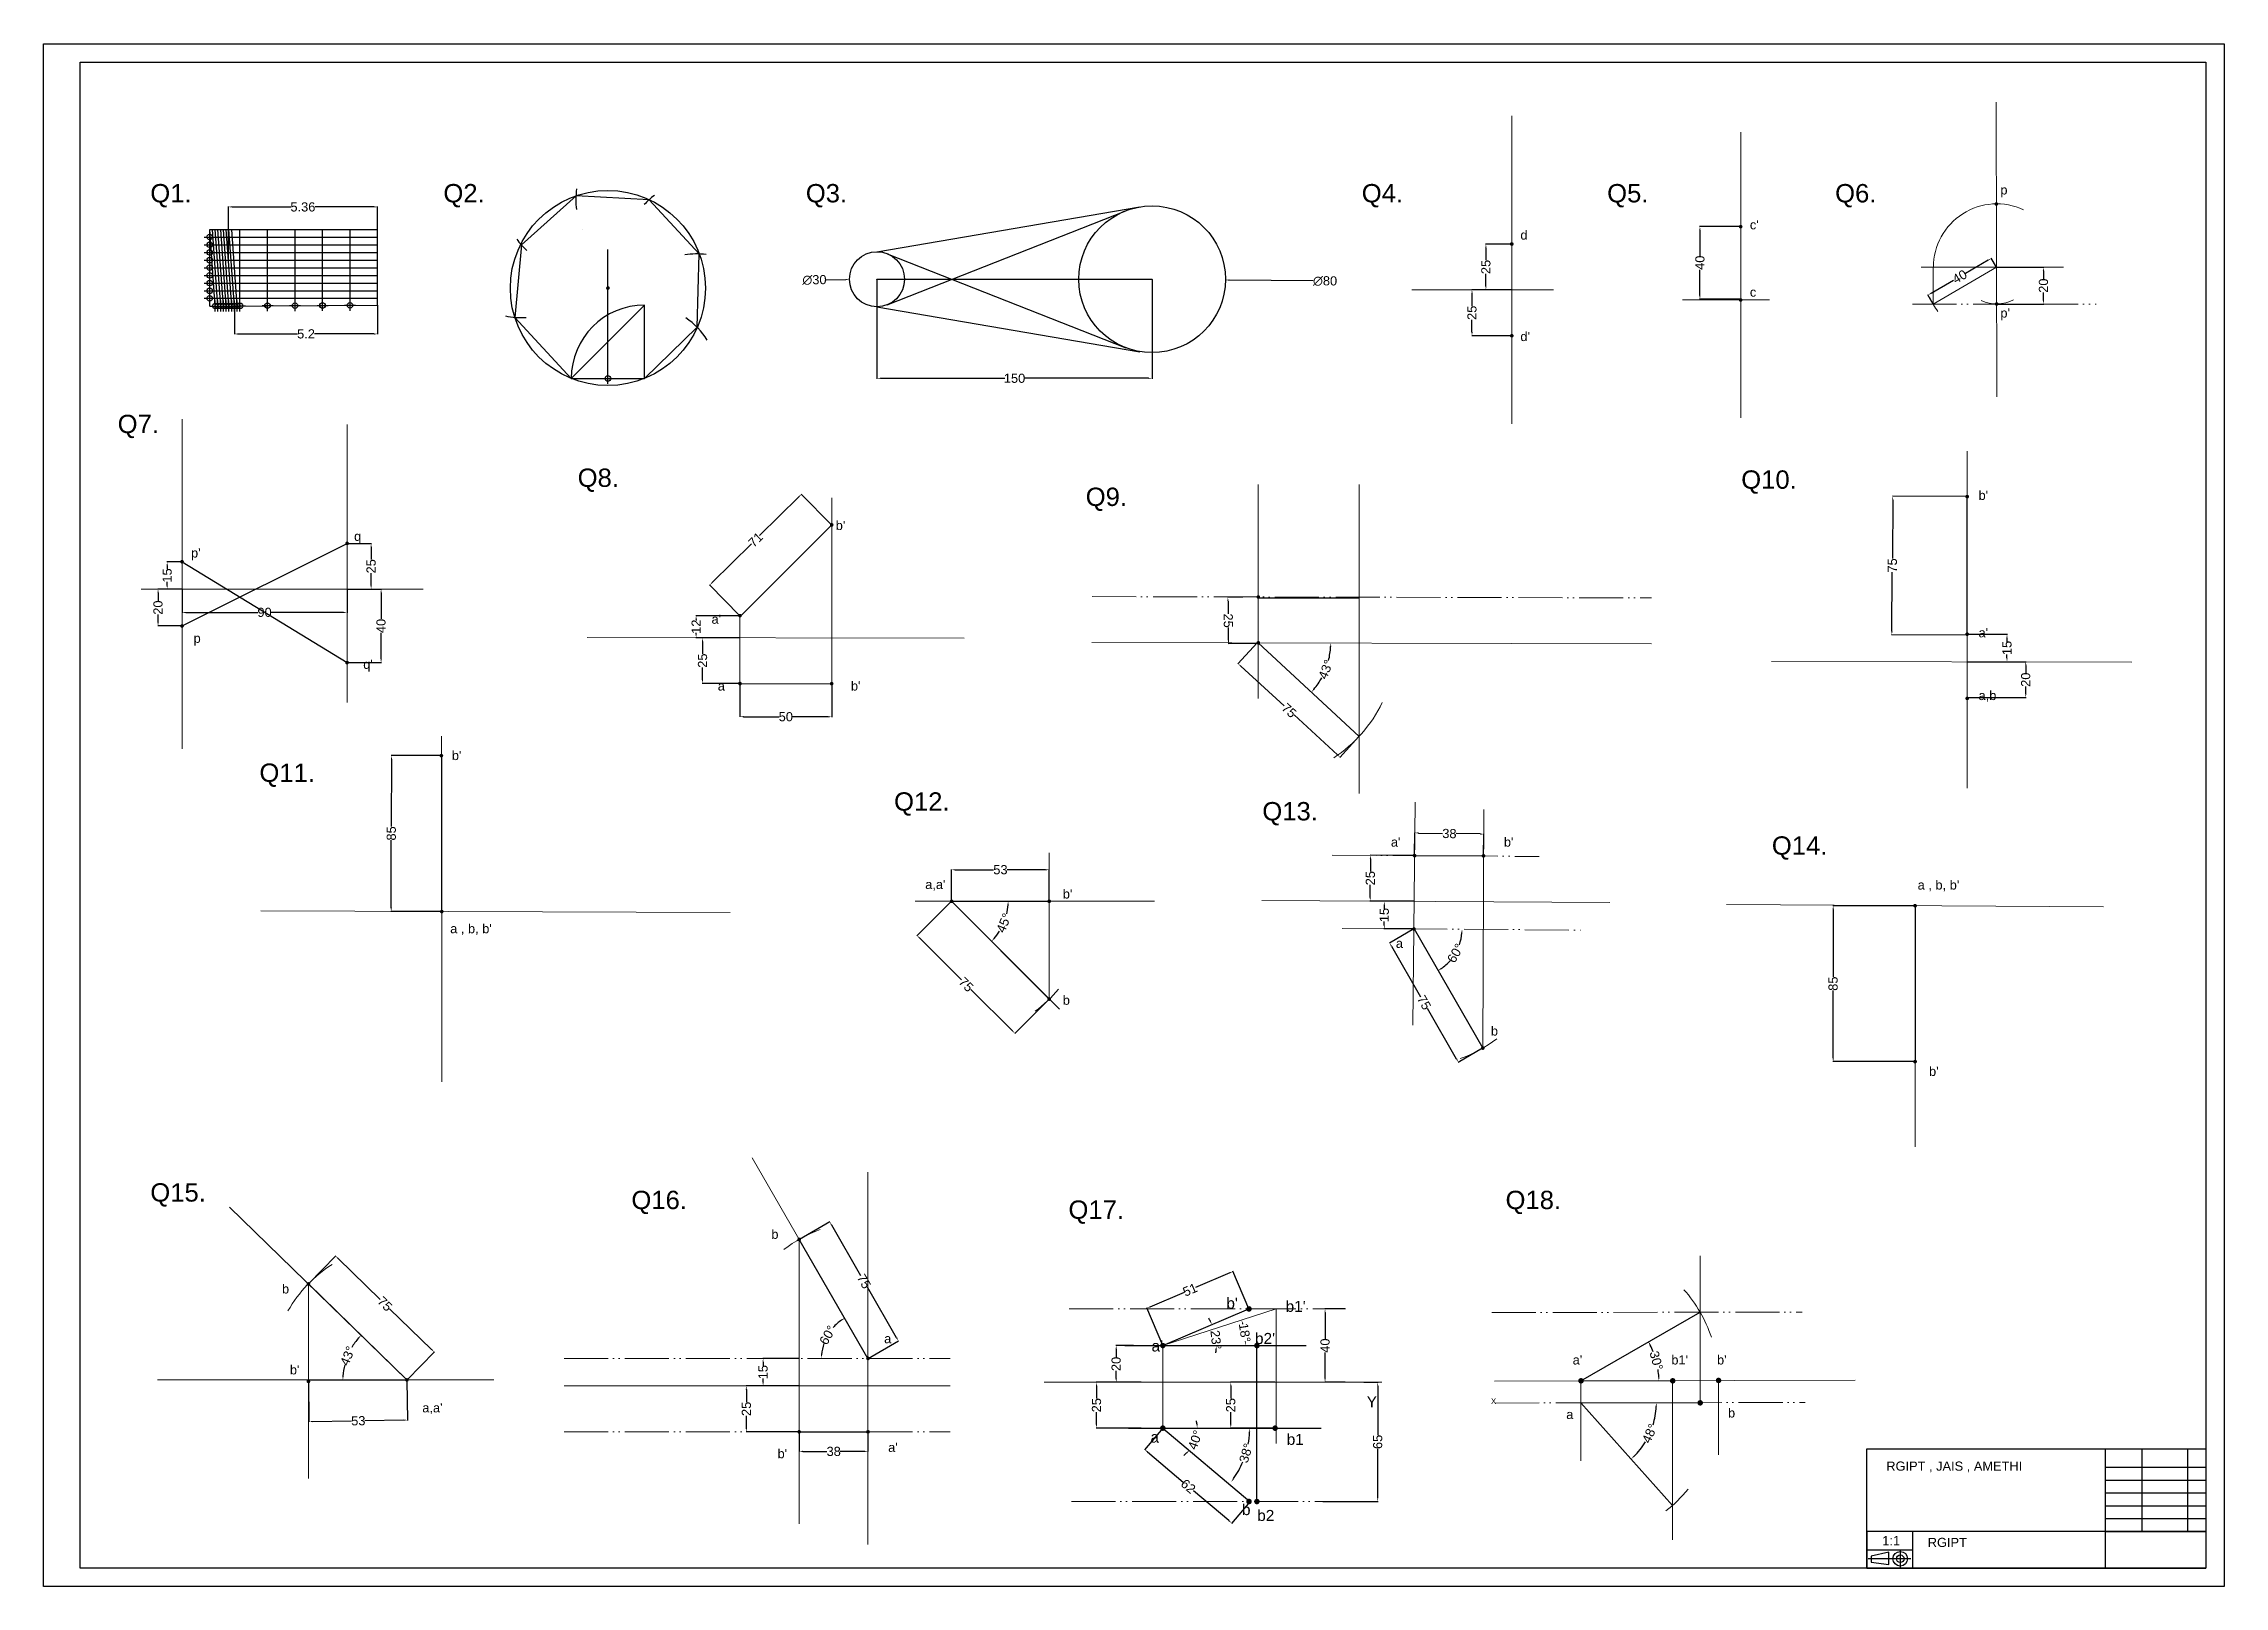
# Model space of a CAD drawing. Header units: millimetres. Extents: x 854 to 2043, y 502 to 1343.
import ezdxf

# ---------------------------------------------------------------- set-up
doc = ezdxf.new("R2010")
doc.units = ezdxf.units.MM
doc.header["$PDMODE"] = 34
doc.header["$PDSIZE"] = 3
doc.linetypes.add('ACAD_ISO05W100', pattern=[33, 24, -3, 0, -3, 0, -3])
for name, color, linetype, lineweight in [('DIM LINE', 3, 'Continuous', 15), ('locus', 7, 'ACAD_ISO05W100', 15), ('LOCUS LINE', 7, 'ACAD_ISO05W100', 5), ('loous', 7, 'ACAD_ISO05W100', 5), ('object', 1, 'Continuous', 30), ('prjector', 7, 'Continuous', 0), ('PRO LINE', 7, 'Continuous', 0), ('projector line', 7, 'Continuous', 0), ('reference', 7, 'Continuous', 20), ('reference line', 7, 'Continuous', 20), ('text', 80, 'Continuous', 5)]:
    doc.layers.add(name, color=color, linetype=linetype, lineweight=lineweight)
doc.layers.add('dimension line', color=50, linetype='Continuous')
doc.styles.get("Standard").update_dxf_attribs({"font": 'arial.ttf', "height": 5})
doc.dimstyles.get("Standard").update_dxf_attribs({"dimtxt": 5, "dimasz": 2, "dimexe": 0.18, "dimexo": 0.0625, "dimgap": 0.09, "dimtad": 0, "dimdec": 0, "dimzin": 0, "dimdsep": 46, "dimtxsty": 'Standard', "dimcen": 0.09, "dimadec": 0, "dimazin": 0, "dimtfac": 1, "dimtdec": 0, "dimtofl": 0, "dimtmove": 0, "dimatfit": 3, "dimfxl": 1, "dimtolj": 1, "dimtzin": 0, "dimarcsym": 0})

msp = doc.modelspace()

# ---------------------------------------------------------------- texts
at = {"attachment_point": 1}
for s, width, gutter_width, insert, char_height in [("b'", 14.874, 30, (1499, 658.9), 6), ("b2'", 26.468, 30, (1514.6, 639.7), 6), ('Y', 13.442, 30, (1575.5, 605.2), 6), ('b1', 14.874, 30, (1531.9, 584.7), 6), ('RGIPT , JAIS , AMETHI', 104.166, 25, (1858.8, 569.6), 5), ('b', 14.874, 30, (1507.5, 546.4), 6), ('b2', 26.468, 30, (1515.8, 543.2), 6), ('1:1', 16.785, 25, (1856.6, 529), 5)]:
    msp.add_mtext_dynamic_manual_height_columns(s, width=width, gutter_width=gutter_width, heights=[0], dxfattribs=dict(at, insert=insert, char_height=char_height))
at = {"insert": (1881.4, 528), "char_height": 5, "width": 69.775, "attachment_point": 1}
msp.add_mtext('RGIPT', dxfattribs=at)
at = {"layer": 'dimension line', "char_height": 5, "width": 14.905, "attachment_point": 1}
for s, insert in [('q', (1023.4, 1076.5)), ("q'", (1028.4, 1006.7))]:
    msp.add_mtext(s, dxfattribs=dict(at, insert=insert))
at = {"layer": 'PRO LINE', "char_height": 6, "attachment_point": 1}
for s, width, insert in [("b1'", 14.628, (1531.3, 657.2)), ("a'", 16.917, (1458.2, 635.6)), ('a', 16.917, (1457.6, 585.9))]:
    msp.add_mtext_dynamic_manual_height_columns(s, width=width, gutter_width=30, heights=[0], dxfattribs=dict(at, insert=insert))
at = {"layer": 'projector line', "char_height": 5, "attachment_point": 1}
for s, insert in [("a'", (1687.8, 627.5)), ("b1'", (1741.6, 627.5)), ("b'", (1766.5, 627.5)), ('a', (1684.3, 597.8)), ('b', (1772.5, 598.6))]:
    msp.add_mtext_dynamic_manual_height_columns(s, width=21.742, gutter_width=25, heights=[0], dxfattribs=dict(at, insert=insert))
at = {"layer": 'reference line', "insert": (1643.3, 604), "char_height": 3, "attachment_point": 1}
msp.add_mtext_dynamic_manual_height_columns('X', width=15.855, gutter_width=15, heights=[0], dxfattribs=at)
at = {"layer": 'text', "attachment_point": 1}
for s, insert, char_height, width in [('Q1.', (912.3, 1266), 10, 27.913), ('Q2.', (1072.1, 1266), 10, 27.913), ('Q3.', (1269.7, 1266), 10, 27.913), ('Q4.', (1572.8, 1266), 10, 27.913), ('Q5.', (1706.6, 1266), 10, 27.913), ('Q6.', (1830.9, 1266), 10, 27.913), ('p', (1921, 1265.3), 5, 14.905), ('d', (1659.3, 1240.7), 5, 14.905), ("c'", (1784.4, 1246.3), 5, 14.905), ('c', (1784.4, 1209.6), 5, 14.905), ("p'", (1921, 1198.2), 5, 14.905), ("d'", (1659.3, 1185.4), 5, 14.905), ('Q7.', (894.5, 1140.2), 10, 27.913), ('Q8.', (1145.3, 1110.9), 10, 27.913), ('Q10.', (1779.7, 1109.9), 10, 27.913), ('Q9.', (1422.3, 1100.5), 10, 27.913), ("b'", (1909.1, 1098.8), 5, 18.784), ("b'", (1286, 1082.4), 5, 22.044), ("p'", (934.5, 1067.4), 5, 14.905), ("a'", (1218.3, 1031.3), 5, 22.044), ("a'", (1909.1, 1023.9), 5, 18.784), ('p', (935.9, 1020.9), 5, 14.905), ('a', (1221.7, 994.9), 5, 22.044), ("b'", (1294.3, 994.9), 5, 22.044), ('a,b', (1909.1, 989.7), 5, 18.784), ("b'", (1076.7, 957), 5, 19.139), ('Q11.', (971.8, 950.1), 10, 27.913), ('Q12.', (1317.8, 934.4), 10, 27.913), ('Q13.', (1518.6, 929.1), 10, 27.913), ("a'", (1588.7, 909.8), 5, 14.005), ("b'", (1650.3, 909.8), 5, 14.005), ('Q14.', (1796.4, 910.4), 10, 27.913), ("a,a'", (1334.8, 886.7), 5, 18.008), ("b'", (1409.8, 881.5), 5, 12.419), ("a , b, b'", (1875.9, 886.4), 5, 28.861), ("a , b, b'", (1075.8, 862.6), 5, 28.861), ('a', (1591.4, 854.6), 5, 14.005), ('b', (1409.8, 823.6), 5, 12.419), ('b', (1643.2, 806.8), 5, 14.005), ("b'", (1882.1, 784.8), 5, 19.139), ('Q15.', (912.3, 721.3), 10, 27.913), ('Q16.', (1174.6, 717.2), 10, 27.913), ('Q18.', (1651.2, 717.2), 10, 27.913), ('Q17.', (1412.9, 711.9), 10, 27.913), ('b', (1250.9, 696), 5, 14.005), ('b', (984.1, 666.2), 5, 12.419), ('a', (1312.4, 639.1), 5, 14.005), ("b'", (988.4, 622.1), 5, 12.419), ("a,a'", (1060.6, 601.4), 5, 18.008), ("b'", (1254.3, 576.4), 5, 14.005), ("a'", (1314.6, 579.8), 5, 14.005)]:
    msp.add_mtext(s, dxfattribs=dict(at, insert=insert, char_height=char_height, width=width))

# ---------------------------------------------------------------- blocks, each defined once
blk = doc.blocks.new('*D1')
at = {"layer": 'Defpoints', "color": 0, "transparency": 16777216}
for p in [(958.2, 1199.5), (1036.2, 1200), (1036.2, 1184.3)]:
    blk.add_point(p, dxfattribs=at)
at = {"layer": 'dimension line', "color": 0, "lineweight": -2, "transparency": 16777216}
for p, q in [((958.2, 1199.5), (958.2, 1184.1)), ((1036.2, 1199.9), (1036.2, 1184.1)), ((960.2, 1184.3), (992.5, 1184.3)), ((1034.2, 1184.3), (1001.8, 1184.3))]:
    blk.add_line(p, q, dxfattribs=at)
at = {"layer": 'dimension line', "color": 0, "transparency": 16777216}
for points in [[(960.2, 1184.6), (960.2, 1183.9), (958.2, 1184.3)], [(1034.2, 1184.6), (1034.2, 1183.9), (1036.2, 1184.3)]]:
    blk.add_solid(points, dxfattribs=at)
at = {"layer": 'dimension line', "color": 0, "transparency": 16777216, "insert": (997.2, 1184.3), "char_height": 5, "attachment_point": 5}
blk.add_mtext('\\A1;5.2', dxfattribs=at)
blk = doc.blocks.new('*D2')
at = {"layer": 'Defpoints', "color": 0, "transparency": 16777216}
for p in [(1036.2, 1253.5), (954.9, 1224.5), (1036.2, 1224.5)]:
    blk.add_point(p, dxfattribs=at)
at = {"layer": 'dimension line', "color": 0, "lineweight": -2, "transparency": 16777216}
for p, q in [((954.9, 1224.6), (954.9, 1253.7)), ((956.9, 1253.5), (988.9, 1253.5)), ((1034.2, 1253.5), (1002.1, 1253.5)), ((1036.2, 1224.6), (1036.2, 1253.7))]:
    blk.add_line(p, q, dxfattribs=at)
at = {"layer": 'dimension line', "color": 0, "transparency": 16777216}
for points in [[(956.9, 1253.9), (956.9, 1253.2), (954.9, 1253.5)], [(1034.2, 1253.9), (1034.2, 1253.2), (1036.2, 1253.5)]]:
    blk.add_solid(points, dxfattribs=at)
at = {"layer": 'dimension line', "color": 0, "transparency": 16777216, "insert": (995.5, 1253.5), "char_height": 5, "attachment_point": 5}
blk.add_mtext('\\A1;5.36', dxfattribs=at)
blk = doc.blocks.new('*D3')
at = {"layer": 'Defpoints', "color": 0, "transparency": 16777216}
for p in [(1418.6, 1214.5), (1498.5, 1213.7)]:
    blk.add_point(p, dxfattribs=at)
at = {"layer": 'dimension line', "color": 0, "lineweight": -2, "transparency": 16777216}
for p, q in [((1458.5, 1214), (1458.5, 1214.2)), ((1458.5, 1214.1), (1458.6, 1214.1)), ((1546.4, 1213.2), (1500.5, 1213.6))]:
    blk.add_line(p, q, dxfattribs=at)
at = {"layer": 'dimension line', "color": 0, "transparency": 16777216}
blk.add_solid([(1500.5, 1214), (1500.5, 1213.3), (1498.5, 1213.7)], dxfattribs=at)
at = {"layer": 'dimension line', "color": 0, "transparency": 16777216, "insert": (1552.8, 1213.1), "char_height": 5, "attachment_point": 5, "rotation": 359.4338}
blk.add_mtext('\\A1;∅80', dxfattribs=at)
blk = doc.blocks.new('*D4')
at = {"layer": 'Defpoints', "color": 0, "transparency": 16777216}
for p in [(1293.5, 1213.9), (1323.5, 1214.2)]:
    blk.add_point(p, dxfattribs=at)
at = {"layer": 'dimension line', "color": 0, "lineweight": -2, "transparency": 16777216}
for p, q in [((1280.8, 1213.8), (1291.5, 1213.9)), ((1308.5, 1214), (1308.5, 1214.2)), ((1308.5, 1214.1), (1308.6, 1214.1))]:
    blk.add_line(p, q, dxfattribs=at)
at = {"layer": 'dimension line', "color": 0, "transparency": 16777216}
blk.add_solid([(1291.5, 1214.2), (1291.6, 1213.6), (1293.5, 1213.9)], dxfattribs=at)
at = {"layer": 'dimension line', "color": 0, "transparency": 16777216, "insert": (1274.4, 1213.7), "char_height": 5, "attachment_point": 5, "rotation": 0.5232}
blk.add_mtext('\\A1;∅30', dxfattribs=at)
blk = doc.blocks.new('*D5')
at = {"layer": 'Defpoints', "color": 0, "transparency": 16777216}
for p in [(1308.5, 1214), (1458.5, 1214), (1458.5, 1160.1)]:
    blk.add_point(p, dxfattribs=at)
at = {"layer": 'dimension line', "color": 0, "lineweight": -2, "transparency": 16777216}
for p, q in [((1308.5, 1213.9), (1308.5, 1159.9)), ((1458.5, 1213.9), (1458.5, 1159.9)), ((1310.5, 1160.1), (1378.2, 1160.1)), ((1456.5, 1160.1), (1388.9, 1160.1))]:
    blk.add_line(p, q, dxfattribs=at)
at = {"layer": 'dimension line', "color": 0, "transparency": 16777216}
for points in [[(1310.5, 1160.4), (1310.5, 1159.8), (1308.5, 1160.1)], [(1456.5, 1160.4), (1456.5, 1159.8), (1458.5, 1160.1)]]:
    blk.add_solid(points, dxfattribs=at)
at = {"layer": 'dimension line', "color": 0, "transparency": 16777216, "insert": (1383.5, 1160.1), "char_height": 5, "attachment_point": 5}
blk.add_mtext('\\A1;150', dxfattribs=at)
blk = doc.blocks.new('*D6')
at = {"layer": 'Defpoints', "color": 0, "transparency": 16777216}
for p in [(1654.6, 1233.3), (1640.5, 1208.3), (1654.6, 1208.3)]:
    blk.add_point(p, dxfattribs=at)
at = {"layer": 'dimension line', "color": 0, "lineweight": -2, "transparency": 16777216}
for p, q in [((1654.6, 1233.3), (1640.3, 1233.3)), ((1640.5, 1231.3), (1640.5, 1224.5)), ((1640.5, 1210.3), (1640.5, 1217)), ((1654.6, 1208.3), (1640.3, 1208.3))]:
    blk.add_line(p, q, dxfattribs=at)
at = {"layer": 'dimension line', "color": 0, "transparency": 16777216}
for points in [[(1640.2, 1231.3), (1640.8, 1231.3), (1640.5, 1233.3)], [(1640.2, 1210.3), (1640.8, 1210.3), (1640.5, 1208.3)]]:
    blk.add_solid(points, dxfattribs=at)
at = {"layer": 'dimension line', "color": 0, "transparency": 16777216, "insert": (1640.5, 1220.8), "char_height": 5, "attachment_point": 5, "rotation": 90}
blk.add_mtext('\\A1;25', dxfattribs=at)
blk = doc.blocks.new('*D7')
at = {"layer": 'Defpoints', "color": 0, "transparency": 16777216}
for p in [(1654.6, 1208.3), (1632.9, 1183.3), (1654.6, 1183.3)]:
    blk.add_point(p, dxfattribs=at)
at = {"layer": 'dimension line', "color": 0, "lineweight": -2, "transparency": 16777216}
for p, q in [((1654.6, 1208.3), (1632.8, 1208.3)), ((1632.9, 1206.3), (1632.9, 1199.5)), ((1632.9, 1185.3), (1632.9, 1192)), ((1654.6, 1183.3), (1632.8, 1183.3))]:
    blk.add_line(p, q, dxfattribs=at)
at = {"layer": 'dimension line', "color": 0, "transparency": 16777216}
for points in [[(1632.6, 1206.3), (1633.3, 1206.3), (1632.9, 1208.3)], [(1632.6, 1185.3), (1633.3, 1185.3), (1632.9, 1183.3)]]:
    blk.add_solid(points, dxfattribs=at)
at = {"layer": 'dimension line', "color": 0, "transparency": 16777216, "insert": (1632.9, 1195.8), "char_height": 5, "attachment_point": 5, "rotation": 90}
blk.add_mtext('\\A1;25', dxfattribs=at)
blk = doc.blocks.new('*D8')
at = {"layer": 'Defpoints', "color": 0, "transparency": 16777216}
for p in [(1779.4, 1242.8), (1757.2, 1203.3), (1779.4, 1203.3)]:
    blk.add_point(p, dxfattribs=at)
at = {"layer": 'dimension line', "color": 0, "lineweight": -2, "transparency": 16777216}
for p, q in [((1779.4, 1242.8), (1757, 1242.8)), ((1757.2, 1240.8), (1757.2, 1226.8)), ((1757.2, 1205.3), (1757.2, 1219.3)), ((1779.4, 1203.3), (1757, 1203.3))]:
    blk.add_line(p, q, dxfattribs=at)
at = {"layer": 'dimension line', "color": 0, "transparency": 16777216}
for points in [[(1756.8, 1240.8), (1757.5, 1240.8), (1757.2, 1242.8)], [(1756.8, 1205.3), (1757.5, 1205.3), (1757.2, 1203.3)]]:
    blk.add_solid(points, dxfattribs=at)
at = {"layer": 'dimension line', "color": 0, "transparency": 16777216, "insert": (1757.2, 1223.1), "char_height": 5, "attachment_point": 5, "rotation": 90}
blk.add_mtext('\\A1;40', dxfattribs=at)
blk = doc.blocks.new('*D9')
at = {"layer": 'Defpoints', "color": 0, "transparency": 16777216}
for p in [(1918.9, 1220.6), (1919, 1200.6), (1944.5, 1200.6)]:
    blk.add_point(p, dxfattribs=at)
at = {"layer": 'dimension line', "color": 0, "lineweight": -2, "transparency": 16777216}
for p, q in [((1919, 1220.6), (1944.7, 1220.6)), ((1944.5, 1218.6), (1944.5, 1214.3)), ((1944.5, 1202.6), (1944.5, 1206.9)), ((1919, 1200.6), (1944.7, 1200.6))]:
    blk.add_line(p, q, dxfattribs=at)
at = {"layer": 'dimension line', "color": 0, "transparency": 16777216}
for points in [[(1944.1, 1218.6), (1944.8, 1218.6), (1944.5, 1220.6)], [(1944.1, 1202.6), (1944.8, 1202.6), (1944.5, 1200.6)]]:
    blk.add_solid(points, dxfattribs=at)
at = {"layer": 'dimension line', "color": 0, "transparency": 16777216, "insert": (1944.5, 1210.6), "char_height": 5, "attachment_point": 5, "rotation": 90}
blk.add_mtext('\\A1;20', dxfattribs=at)
blk = doc.blocks.new('*D10')
at = {"layer": 'Defpoints', "color": 0, "transparency": 16777216}
for p in [(1918.9, 1220.6), (1881.5, 1205.5), (1884.3, 1200.6)]:
    blk.add_point(p, dxfattribs=at)
at = {"layer": 'dimension line', "color": 0, "lineweight": -2, "transparency": 16777216}
for p, q in [((1918.9, 1220.6), (1916, 1225.6)), ((1883.2, 1206.5), (1895.5, 1213.6)), ((1914.4, 1224.5), (1902, 1217.3)), ((1884.3, 1200.6), (1881.4, 1205.6))]:
    blk.add_line(p, q, dxfattribs=at)
at = {"layer": 'dimension line', "color": 0, "transparency": 16777216}
for points in [[(1914.2, 1224.7), (1914.5, 1224.2), (1916.1, 1225.5)], [(1883, 1206.7), (1883.4, 1206.2), (1881.5, 1205.5)]]:
    blk.add_solid(points, dxfattribs=at)
at = {"layer": 'dimension line', "color": 0, "transparency": 16777216, "insert": (1898.8, 1215.5), "char_height": 5, "attachment_point": 5, "rotation": 30}
blk.add_mtext('\\A1;40', dxfattribs=at)
blk = doc.blocks.new('*D11')
at = {"layer": 'Defpoints', "color": 0, "transparency": 16777216}
for p in [(929.6, 1045.1), (1019.6, 1045.1), (1019.6, 1032.5)]:
    blk.add_point(p, dxfattribs=at)
at = {"layer": 'dimension line', "color": 0, "lineweight": -2, "transparency": 16777216}
for p, q in [((929.6, 1045), (929.6, 1032.3)), ((1019.6, 1045), (1019.6, 1032.3)), ((931.6, 1032.5), (971, 1032.5)), ((1017.6, 1032.5), (978.3, 1032.5))]:
    blk.add_line(p, q, dxfattribs=at)
at = {"layer": 'dimension line', "color": 0, "transparency": 16777216}
for points in [[(931.6, 1032.8), (931.6, 1032.1), (929.6, 1032.5)], [(1017.6, 1032.8), (1017.6, 1032.1), (1019.6, 1032.5)]]:
    blk.add_solid(points, dxfattribs=at)
at = {"layer": 'dimension line', "color": 0, "transparency": 16777216, "insert": (974.6, 1032.5), "char_height": 5, "attachment_point": 5}
blk.add_mtext('\\A1;90', dxfattribs=at)
blk = doc.blocks.new('*D12')
at = {"layer": 'Defpoints', "color": 0, "transparency": 16777216}
for p in [(929.6, 1060.1), (921.5, 1045.1), (929.6, 1045.1)]:
    blk.add_point(p, dxfattribs=at)
at = {"layer": 'dimension line', "color": 0, "lineweight": -2, "transparency": 16777216}
for p, q in [((929.6, 1060.1), (921.3, 1060.1)), ((921.5, 1058.1), (921.5, 1056)), ((921.5, 1047.1), (921.5, 1049.1)), ((929.6, 1045.1), (921.3, 1045.1))]:
    blk.add_line(p, q, dxfattribs=at)
at = {"layer": 'dimension line', "color": 0, "transparency": 16777216}
for points in [[(921.2, 1058.1), (921.8, 1058.1), (921.5, 1060.1)], [(921.2, 1047.1), (921.8, 1047.1), (921.5, 1045.1)]]:
    blk.add_solid(points, dxfattribs=at)
at = {"layer": 'dimension line', "color": 0, "transparency": 16777216, "insert": (921.5, 1052.6), "char_height": 5, "attachment_point": 5, "rotation": 90}
blk.add_mtext('\\A1;15', dxfattribs=at)
blk = doc.blocks.new('*D13')
at = {"layer": 'Defpoints', "color": 0, "transparency": 16777216}
for p in [(916.5, 1045.1), (929.6, 1045.1), (929.6, 1025.1)]:
    blk.add_point(p, dxfattribs=at)
at = {"layer": 'dimension line', "color": 0, "lineweight": -2, "transparency": 16777216}
for p, q in [((929.6, 1045.1), (916.4, 1045.1)), ((916.5, 1043.1), (916.5, 1038.8)), ((929.6, 1025.1), (916.4, 1025.1)), ((916.5, 1027.1), (916.5, 1031.4))]:
    blk.add_line(p, q, dxfattribs=at)
at = {"layer": 'dimension line', "color": 0, "transparency": 16777216}
for points in [[(916.2, 1043.1), (916.9, 1043.1), (916.5, 1045.1)], [(916.2, 1027.1), (916.9, 1027.1), (916.5, 1025.1)]]:
    blk.add_solid(points, dxfattribs=at)
at = {"layer": 'dimension line', "color": 0, "transparency": 16777216, "insert": (916.5, 1035.1), "char_height": 5, "attachment_point": 5, "rotation": 90}
blk.add_mtext('\\A1;20', dxfattribs=at)
blk = doc.blocks.new('*D14')
at = {"layer": 'Defpoints', "color": 0, "transparency": 16777216}
for p in [(1019.6, 1070.1), (1019.6, 1045.1), (1032.7, 1045.1)]:
    blk.add_point(p, dxfattribs=at)
at = {"layer": 'dimension line', "color": 0, "lineweight": -2, "transparency": 16777216}
for p, q in [((1019.7, 1070.1), (1032.9, 1070.1)), ((1032.7, 1068.1), (1032.7, 1061.3)), ((1032.7, 1047.1), (1032.7, 1053.8)), ((1019.7, 1045.1), (1032.9, 1045.1))]:
    blk.add_line(p, q, dxfattribs=at)
at = {"layer": 'dimension line', "color": 0, "transparency": 16777216}
for points in [[(1032.4, 1068.1), (1033, 1068.1), (1032.7, 1070.1)], [(1032.4, 1047.1), (1033, 1047.1), (1032.7, 1045.1)]]:
    blk.add_solid(points, dxfattribs=at)
at = {"layer": 'dimension line', "color": 0, "transparency": 16777216, "insert": (1032.7, 1057.6), "char_height": 5, "attachment_point": 5, "rotation": 90}
blk.add_mtext('\\A1;25', dxfattribs=at)
blk = doc.blocks.new('*D15')
at = {"layer": 'Defpoints', "color": 0, "transparency": 16777216}
for p in [(1019.6, 1045.1), (1019.6, 1005.1), (1038.1, 1005.1)]:
    blk.add_point(p, dxfattribs=at)
at = {"layer": 'dimension line', "color": 0, "lineweight": -2, "transparency": 16777216}
for p, q in [((1019.7, 1045.1), (1038.3, 1045.1)), ((1038.1, 1043.1), (1038.1, 1028.9)), ((1038.1, 1007.1), (1038.1, 1021.3)), ((1019.7, 1005.1), (1038.3, 1005.1))]:
    blk.add_line(p, q, dxfattribs=at)
at = {"layer": 'dimension line', "color": 0, "transparency": 16777216}
for points in [[(1037.8, 1043.1), (1038.5, 1043.1), (1038.1, 1045.1)], [(1037.8, 1007.1), (1038.5, 1007.1), (1038.1, 1005.1)]]:
    blk.add_solid(points, dxfattribs=at)
at = {"layer": 'dimension line', "color": 0, "transparency": 16777216, "insert": (1038.1, 1025.1), "char_height": 5, "attachment_point": 5, "rotation": 90}
blk.add_mtext('\\A1;40', dxfattribs=at)
blk = doc.blocks.new('*D16')
at = {"layer": 'Defpoints', "color": 0, "transparency": 16777216}
for p in [(1267.3, 1096.9), (1283.8, 1080.2), (1233.8, 1030.7)]:
    blk.add_point(p, dxfattribs=at)
at = {"layer": 'dimension line', "color": 0, "lineweight": -2, "transparency": 16777216}
for p, q in [((1265.9, 1095.5), (1244.5, 1074.4)), ((1283.7, 1080.2), (1267.2, 1097)), ((1218.7, 1048.8), (1240, 1069.9)), ((1233.7, 1030.7), (1217.2, 1047.5))]:
    blk.add_line(p, q, dxfattribs=at)
at = {"layer": 'dimension line', "color": 0, "transparency": 16777216}
for points in [[(1265.6, 1095.7), (1266.1, 1095.2), (1267.3, 1096.9)], [(1218.5, 1049), (1218.9, 1048.5), (1217.3, 1047.4)]]:
    blk.add_solid(points, dxfattribs=at)
at = {"layer": 'dimension line', "color": 0, "transparency": 16777216, "insert": (1242.3, 1072.1), "char_height": 5, "attachment_point": 5, "rotation": 44.7116}
blk.add_mtext('\\A1;71', dxfattribs=at)
blk = doc.blocks.new('*D17')
at = {"layer": 'Defpoints', "color": 0, "transparency": 16777216}
for p in [(1233.8, 1030.7), (1209.9, 1018.7), (1233.8, 1018.7)]:
    blk.add_point(p, dxfattribs=at)
at = {"layer": 'dimension line', "color": 0, "lineweight": -2, "transparency": 16777216}
for p, q in [((1233.7, 1030.7), (1209.7, 1030.7)), ((1209.9, 1028.7), (1209.9, 1028.1)), ((1233.7, 1018.7), (1209.7, 1018.7)), ((1209.9, 1020.7), (1209.9, 1021.3))]:
    blk.add_line(p, q, dxfattribs=at)
at = {"layer": 'dimension line', "color": 0, "transparency": 16777216}
for points in [[(1209.5, 1028.7), (1210.2, 1028.7), (1209.9, 1030.7)], [(1209.5, 1020.7), (1210.2, 1020.7), (1209.9, 1018.7)]]:
    blk.add_solid(points, dxfattribs=at)
at = {"layer": 'dimension line', "color": 0, "transparency": 16777216, "insert": (1209.9, 1024.7), "char_height": 5, "attachment_point": 5, "rotation": 90}
blk.add_mtext('\\A1;12', dxfattribs=at)
blk = doc.blocks.new('*D18')
at = {"layer": 'Defpoints', "color": 0, "transparency": 16777216}
for p in [(1233.8, 1018.7), (1213.4, 993.7), (1233.8, 993.7)]:
    blk.add_point(p, dxfattribs=at)
at = {"layer": 'dimension line', "color": 0, "lineweight": -2, "transparency": 16777216}
for p, q in [((1233.7, 1018.7), (1213.2, 1018.7)), ((1213.4, 1016.7), (1213.4, 1009.9)), ((1213.4, 995.7), (1213.4, 1002.5)), ((1233.7, 993.7), (1213.2, 993.7))]:
    blk.add_line(p, q, dxfattribs=at)
at = {"layer": 'dimension line', "color": 0, "transparency": 16777216}
for points in [[(1213.1, 1016.7), (1213.7, 1016.7), (1213.4, 1018.7)], [(1213.1, 995.7), (1213.7, 995.7), (1213.4, 993.7)]]:
    blk.add_solid(points, dxfattribs=at)
at = {"layer": 'dimension line', "color": 0, "transparency": 16777216, "insert": (1213.4, 1006.2), "char_height": 5, "attachment_point": 5, "rotation": 90}
blk.add_mtext('\\A1;25', dxfattribs=at)
blk = doc.blocks.new('*D19')
at = {"layer": 'Defpoints', "color": 0, "transparency": 16777216}
for p in [(1233.8, 993.7), (1283.8, 993.6), (1283.8, 975.6)]:
    blk.add_point(p, dxfattribs=at)
at = {"layer": 'dimension line', "color": 0, "lineweight": -2, "transparency": 16777216}
for p, q in [((1233.8, 993.6), (1233.8, 975.5)), ((1283.8, 993.6), (1283.8, 975.4)), ((1235.8, 975.6), (1255.1, 975.6)), ((1281.8, 975.6), (1262.4, 975.6))]:
    blk.add_line(p, q, dxfattribs=at)
at = {"layer": 'dimension line', "color": 0, "transparency": 16777216}
for points in [[(1235.8, 976), (1235.8, 975.3), (1233.8, 975.6)], [(1281.8, 975.9), (1281.8, 975.2), (1283.8, 975.6)]]:
    blk.add_solid(points, dxfattribs=at)
at = {"layer": 'dimension line', "color": 0, "transparency": 16777216, "insert": (1258.8, 975.6), "char_height": 5, "attachment_point": 5, "rotation": 359.9122}
blk.add_mtext('\\A1;50', dxfattribs=at)
blk = doc.blocks.new('*D21')
at = {"layer": 'Defpoints', "color": 0, "transparency": 16777216}
for p in [(1903.4, 1095.6), (1861.8, 1020.3), (1902.9, 1020.1)]:
    blk.add_point(p, dxfattribs=at)
at = {"layer": 'dimension line', "color": 0, "lineweight": -2, "transparency": 16777216}
for p, q in [((1903.3, 1095.6), (1862.1, 1095.8)), ((1862.3, 1093.8), (1862.1, 1061.8)), ((1861.8, 1022.3), (1862, 1054.4)), ((1902.8, 1020.1), (1861.6, 1020.3))]:
    blk.add_line(p, q, dxfattribs=at)
at = {"layer": 'dimension line', "color": 0, "transparency": 16777216}
for points in [[(1862, 1093.8), (1862.6, 1093.8), (1862.3, 1095.8)], [(1861.5, 1022.3), (1862.2, 1022.3), (1861.8, 1020.3)]]:
    blk.add_solid(points, dxfattribs=at)
at = {"layer": 'dimension line', "color": 0, "transparency": 16777216, "insert": (1862.1, 1058.1), "char_height": 5, "attachment_point": 5, "rotation": 89.6205}
blk.add_mtext('\\A1;75', dxfattribs=at)
blk = doc.blocks.new('*D22')
at = {"layer": 'Defpoints', "color": 0, "transparency": 16777216}
for p in [(1902.9, 1020.6), (1902.9, 1005.6), (1924.6, 1005.6)]:
    blk.add_point(p, dxfattribs=at)
at = {"layer": 'dimension line', "color": 0, "lineweight": -2, "transparency": 16777216}
for p, q in [((1902.9, 1020.6), (1924.8, 1020.6)), ((1924.6, 1018.6), (1924.6, 1016.5)), ((1902.9, 1005.6), (1924.8, 1005.6)), ((1924.6, 1007.6), (1924.6, 1009.6))]:
    blk.add_line(p, q, dxfattribs=at)
at = {"layer": 'dimension line', "color": 0, "transparency": 16777216}
for points in [[(1924.3, 1018.6), (1924.9, 1018.6), (1924.6, 1020.6)], [(1924.3, 1007.6), (1924.9, 1007.6), (1924.6, 1005.6)]]:
    blk.add_solid(points, dxfattribs=at)
at = {"layer": 'dimension line', "color": 0, "transparency": 16777216, "insert": (1924.6, 1013.1), "char_height": 5, "attachment_point": 5, "rotation": 90}
blk.add_mtext('\\A1;15', dxfattribs=at)
blk = doc.blocks.new('*D23')
at = {"layer": 'Defpoints', "color": 0, "transparency": 16777216}
for p in [(1902.9, 1005.6), (1902.9, 986.1), (1934.8, 986.1)]:
    blk.add_point(p, dxfattribs=at)
at = {"layer": 'dimension line', "color": 0, "lineweight": -2, "transparency": 16777216}
for p, q in [((1902.9, 1005.6), (1935, 1005.6)), ((1934.8, 1003.6), (1934.8, 999.5)), ((1934.8, 988.1), (1934.8, 992.1)), ((1902.9, 986.1), (1935, 986.1))]:
    blk.add_line(p, q, dxfattribs=at)
at = {"layer": 'dimension line', "color": 0, "transparency": 16777216}
for points in [[(1934.5, 1003.6), (1935.2, 1003.6), (1934.8, 1005.6)], [(1934.5, 988.1), (1935.2, 988.1), (1934.8, 986.1)]]:
    blk.add_solid(points, dxfattribs=at)
at = {"layer": 'dimension line', "color": 0, "transparency": 16777216, "insert": (1934.8, 995.8), "char_height": 5, "attachment_point": 5, "rotation": 90}
blk.add_mtext('\\A1;20', dxfattribs=at)
blk = doc.blocks.new('*D24')
at = {"layer": 'Defpoints', "color": 0, "transparency": 16777216}
for p in [(1329.3, 875), (1349.5, 874.7), (1459.8, 875), (1375.9, 859.6), (1402.4, 821.7)]:
    blk.add_point(p, dxfattribs=at)
at = {"layer": 'dimension line', "color": 0, "lineweight": -2, "transparency": 16777216}
for start, end in [(347.01, 356.2835), (318.7165, 327.99)]:
    blk.add_arc((1349.2, 875), 30.8, start, end, dxfattribs=at)
at = {"layer": 'dimension line', "color": 0, "transparency": 16777216}
for points in [[(1379.6, 873), (1380.3, 873), (1380, 875)], [(1372.6, 854.5), (1372.1, 854.9), (1371, 853.2)]]:
    blk.add_solid(points, dxfattribs=at)
at = {"layer": 'dimension line', "color": 0, "transparency": 16777216, "insert": (1377.7, 863.2), "char_height": 5, "attachment_point": 5, "rotation": 67.5}
blk.add_mtext('\\A1;45°', dxfattribs=at)
blk = doc.blocks.new('*D25')
at = {"layer": 'Defpoints', "color": 0, "transparency": 16777216}
for p in [(1349.2, 875), (1402.4, 821.7), (1383.7, 803)]:
    blk.add_point(p, dxfattribs=at)
at = {"layer": 'dimension line', "color": 0, "lineweight": -2, "transparency": 16777216}
for p, q in [((1349.1, 875), (1330.3, 856.2)), ((1331.8, 854.9), (1354.5, 832.2)), ((1382.3, 804.4), (1359.7, 827)), ((1402.4, 821.7), (1383.6, 802.9))]:
    blk.add_line(p, q, dxfattribs=at)
at = {"layer": 'dimension line', "color": 0, "transparency": 16777216}
for points in [[(1332.1, 855.1), (1331.6, 854.6), (1330.4, 856.3)], [(1382.5, 804.6), (1382.1, 804.2), (1383.7, 803)]]:
    blk.add_solid(points, dxfattribs=at)
at = {"layer": 'dimension line', "color": 0, "transparency": 16777216, "insert": (1357.1, 829.6), "char_height": 5, "attachment_point": 5, "rotation": 315}
blk.add_mtext('\\A1;75', dxfattribs=at)
blk = doc.blocks.new('*D26')
at = {"layer": 'Defpoints', "color": 0, "transparency": 16777216}
for p in [(1601.1, 899.9), (1577.4, 875.1), (1600.9, 875)]:
    blk.add_point(p, dxfattribs=at)
at = {"layer": 'dimension line', "color": 0, "lineweight": -2, "transparency": 16777216}
for p, q in [((1601, 899.9), (1577.4, 900.1)), ((1577.5, 898.1), (1577.5, 891.3)), ((1577.4, 877.1), (1577.4, 883.9)), ((1600.9, 875), (1577.2, 875.1))]:
    blk.add_line(p, q, dxfattribs=at)
at = {"layer": 'dimension line', "color": 0, "transparency": 16777216}
for points in [[(1577.2, 898.1), (1577.9, 898.1), (1577.5, 900.1)], [(1577.1, 877.1), (1577.7, 877.1), (1577.4, 875.1)]]:
    blk.add_solid(points, dxfattribs=at)
at = {"layer": 'dimension line', "color": 0, "transparency": 16777216, "insert": (1577.5, 887.6), "char_height": 5, "attachment_point": 5, "rotation": 89.6333}
blk.add_mtext('\\A1;25', dxfattribs=at)
blk = doc.blocks.new('*D27')
at = {"layer": 'Defpoints', "color": 0, "transparency": 16777216}
for p in [(1562.2, 860.2), (1601.3, 859.9), (1693.2, 859.3), (1621.3, 843), (1638.8, 795)]:
    blk.add_point(p, dxfattribs=at)
at = {"layer": 'dimension line', "color": 0, "lineweight": -2, "transparency": 16777216}
for start, end in [(340.8437, 355.2338), (304.3812, 318.7713)]:
    blk.add_arc((1601.3, 859.9), 26.2, start, end, dxfattribs=at)
at = {"layer": 'dimension line', "color": 0, "transparency": 16777216}
for points in [[(1627, 857.7), (1627.7, 857.7), (1627.5, 859.7)], [(1616.3, 838), (1615.9, 838.6), (1614.4, 837.2)]]:
    blk.add_solid(points, dxfattribs=at)
at = {"layer": 'dimension line', "color": 0, "transparency": 16777216, "insert": (1623.9, 846.7), "char_height": 5, "attachment_point": 5, "rotation": 59.8075}
blk.add_mtext('\\A1;60°', dxfattribs=at)
blk = doc.blocks.new('*D28')
at = {"layer": 'Defpoints', "color": 0, "transparency": 16777216}
for p in [(1601.3, 875), (1585.1, 859.9), (1601.3, 859.9)]:
    blk.add_point(p, dxfattribs=at)
at = {"layer": 'dimension line', "color": 0, "lineweight": -2, "transparency": 16777216}
for p, q in [((1601.3, 875), (1584.9, 875)), ((1585.1, 873), (1585.1, 870.9)), ((1601.2, 859.9), (1584.9, 859.9)), ((1585.1, 861.9), (1585.1, 864))]:
    blk.add_line(p, q, dxfattribs=at)
at = {"layer": 'dimension line', "color": 0, "transparency": 16777216}
for points in [[(1584.8, 873), (1585.4, 873), (1585.1, 875)], [(1584.8, 861.9), (1585.4, 861.9), (1585.1, 859.9)]]:
    blk.add_solid(points, dxfattribs=at)
at = {"layer": 'dimension line', "color": 0, "transparency": 16777216, "insert": (1585.1, 867.5), "char_height": 5, "attachment_point": 5, "rotation": 89.9105}
blk.add_mtext('\\A1;15', dxfattribs=at)
blk = doc.blocks.new('*D29')
at = {"layer": 'Defpoints', "color": 0, "transparency": 16777216}
for p in [(1071.3, 954.4), (1043.6, 869.5), (1071.2, 869.4)]:
    blk.add_point(p, dxfattribs=at)
at = {"layer": 'dimension line', "color": 0, "lineweight": -2, "transparency": 16777216}
for p, q in [((1071.2, 954.4), (1043.6, 954.5)), ((1043.8, 952.5), (1043.7, 915.7)), ((1043.6, 871.5), (1043.7, 908.3)), ((1071.1, 869.4), (1043.5, 869.5))]:
    blk.add_line(p, q, dxfattribs=at)
at = {"layer": 'dimension line', "color": 0, "transparency": 16777216}
for points in [[(1043.5, 952.5), (1044.1, 952.5), (1043.8, 954.5)], [(1043.3, 871.5), (1044, 871.5), (1043.6, 869.5)]]:
    blk.add_solid(points, dxfattribs=at)
at = {"layer": 'dimension line', "color": 0, "transparency": 16777216, "insert": (1043.7, 912), "char_height": 5, "attachment_point": 5, "rotation": 89.8976}
blk.add_mtext('\\A1;85', dxfattribs=at)
blk = doc.blocks.new('*D30')
at = {"layer": 'Defpoints', "color": 0, "transparency": 16777216}
for p in [(1601.3, 859.9), (1625.5, 787.3), (1638.8, 795)]:
    blk.add_point(p, dxfattribs=at)
at = {"layer": 'dimension line', "color": 0, "lineweight": -2, "transparency": 16777216}
for p, q in [((1601.2, 859.9), (1587.9, 852.2)), ((1589, 850.5), (1604.9, 823)), ((1624.5, 789), (1608.6, 816.6)), ((1638.7, 794.9), (1625.4, 787.2))]:
    blk.add_line(p, q, dxfattribs=at)
at = {"layer": 'dimension line', "color": 0, "transparency": 16777216}
for points in [[(1589.3, 850.7), (1588.7, 850.4), (1588, 852.2)], [(1624.8, 789.2), (1624.2, 788.9), (1625.5, 787.3)]]:
    blk.add_solid(points, dxfattribs=at)
at = {"layer": 'dimension line', "color": 0, "transparency": 16777216, "insert": (1606.8, 819.8), "char_height": 5, "attachment_point": 5, "rotation": 300}
blk.add_mtext('\\A1;75', dxfattribs=at)
blk = doc.blocks.new('*D31')
at = {"layer": 'Defpoints', "color": 0, "transparency": 16777216}
for p in [(1402.4, 892.2), (1349.2, 875), (1402.4, 875)]:
    blk.add_point(p, dxfattribs=at)
at = {"layer": 'dimension line', "color": 0, "lineweight": -2, "transparency": 16777216}
for p, q in [((1349.2, 875.1), (1349.2, 892.4)), ((1351.2, 892.2), (1372.1, 892.2)), ((1400.4, 892.2), (1379.5, 892.2)), ((1402.4, 875.1), (1402.4, 892.4))]:
    blk.add_line(p, q, dxfattribs=at)
at = {"layer": 'dimension line', "color": 0, "transparency": 16777216}
for points in [[(1351.2, 892.5), (1351.2, 891.8), (1349.2, 892.2)], [(1400.4, 892.5), (1400.4, 891.8), (1402.4, 892.2)]]:
    blk.add_solid(points, dxfattribs=at)
at = {"layer": 'dimension line', "color": 0, "transparency": 16777216, "insert": (1375.8, 892.2), "char_height": 5, "attachment_point": 5}
blk.add_mtext('\\A1;53', dxfattribs=at)
blk = doc.blocks.new('*D33')
at = {"layer": 'Defpoints', "color": 0, "transparency": 16777216}
for p in [(1526.2, 652.8), (1443.7, 632.8), (1464.4, 632.8), (1509.3, 637.5), (1542.5, 632.8)]:
    blk.add_point(p, dxfattribs=at)
at = {"layer": 'DIM LINE', "color": 0, "lineweight": -2, "transparency": 16777216}
for start, end in [(15.0096, 15.3774), (2.5386, 2.9064)]:
    blk.add_arc((1464.4, 632.8), 45.1, start, end, dxfattribs=at)
at = {"layer": 'DIM LINE', "color": 0, "transparency": 16777216}
for points in [[(1507.6, 644.7), (1508.2, 644.9), (1507.3, 646.7)], [(1509.8, 634.8), (1509.2, 634.8), (1509.5, 632.8)]]:
    blk.add_solid(points, dxfattribs=at)
at = {"layer": 'DIM LINE', "color": 0, "transparency": 16777216, "insert": (1509, 639.8), "char_height": 5, "attachment_point": 5, "rotation": 278.958}
blk.add_mtext('\\A1;18°', dxfattribs=at)
blk = doc.blocks.new('*D34')
at = {"layer": 'Defpoints', "color": 0, "transparency": 16777216}
for p in [(1445.7, 587.8), (1464.4, 587.8), (1550.6, 587.8), (1507.2, 567.5), (1515.6, 547.8)]:
    blk.add_point(p, dxfattribs=at)
at = {"layer": 'DIM LINE', "color": 0, "lineweight": -2, "transparency": 16777216}
for start, end in [(349.3564, 357.5794), (324.4356, 337.2493)]:
    blk.add_arc((1464.4, 587.8), 47.3, start, end, dxfattribs=at)
at = {"layer": 'DIM LINE', "color": 0, "transparency": 16777216}
for points in [[(1511.4, 585.8), (1512, 585.8), (1511.7, 587.8)], [(1503.2, 560.1), (1502.6, 560.4), (1501.7, 558.6)]]:
    blk.add_solid(points, dxfattribs=at)
at = {"layer": 'DIM LINE', "color": 0, "transparency": 16777216, "insert": (1509.7, 574.2), "char_height": 5, "attachment_point": 5, "rotation": 73.3029}
blk.add_mtext('\\A1;38°', dxfattribs=at)
blk = doc.blocks.new('*D32')
at = {"layer": 'Defpoints', "color": 0, "transparency": 16777216}
for p in [(1502.6, 673.2), (1511.3, 652.8), (1464.4, 632.8)]:
    blk.add_point(p, dxfattribs=at)
at = {"layer": 'DIM LINE', "color": 0, "lineweight": -2, "transparency": 16777216}
for p, q in [((1500.8, 672.4), (1482.1, 664.4)), ((1511.3, 652.8), (1502.5, 673.3)), ((1457.5, 654), (1476.2, 661.9)), ((1464.4, 632.8), (1455.6, 653.4))]:
    blk.add_line(p, q, dxfattribs=at)
at = {"layer": 'DIM LINE', "color": 0, "transparency": 16777216}
for points in [[(1500.6, 672.7), (1500.9, 672.1), (1502.6, 673.2)], [(1457.4, 654.3), (1457.7, 653.7), (1455.7, 653.2)]]:
    blk.add_solid(points, dxfattribs=at)
at = {"layer": 'DIM LINE', "color": 0, "transparency": 16777216, "insert": (1479.2, 663.2), "char_height": 5, "attachment_point": 5, "rotation": 23.0832}
blk.add_mtext('\\A1;51', dxfattribs=at)
blk = doc.blocks.new('*D35')
at = {"layer": 'Defpoints', "color": 0, "transparency": 16777216}
for p in [(1464.4, 587.8), (1511.8, 547.8), (1501.9, 536.1)]:
    blk.add_point(p, dxfattribs=at)
at = {"layer": 'DIM LINE', "color": 0, "lineweight": -2, "transparency": 16777216}
for p, q in [((1464.4, 587.7), (1454.4, 575.9)), ((1456, 574.8), (1475.4, 558.4)), ((1500.4, 537.4), (1481, 553.7)), ((1511.7, 547.7), (1501.8, 535.9))]:
    blk.add_line(p, q, dxfattribs=at)
at = {"layer": 'DIM LINE', "color": 0, "transparency": 16777216}
for points in [[(1456.3, 575.1), (1455.8, 574.5), (1454.5, 576.1)], [(1500.6, 537.6), (1500.1, 537.1), (1501.9, 536.1)]]:
    blk.add_solid(points, dxfattribs=at)
at = {"layer": 'DIM LINE', "color": 0, "transparency": 16777216, "insert": (1478.2, 556.1), "char_height": 5, "attachment_point": 5, "rotation": 319.8167}
blk.add_mtext('\\A1;62', dxfattribs=at)
blk = doc.blocks.new('*D36')
at = {"layer": 'Defpoints', "color": 0, "transparency": 16777216}
for p in [(1511.3, 652.8), (1443.7, 632.8), (1464.4, 632.8), (1492.4, 640.5), (1542.5, 632.8)]:
    blk.add_point(p, dxfattribs=at)
at = {"layer": 'DIM LINE', "color": 0, "lineweight": -2, "transparency": 16777216}
for start, end in [(27.0249, 30.9666), (352.1165, 356.0583)]:
    blk.add_arc((1464.4, 632.8), 29.1, start, end, dxfattribs=at)
at = {"layer": 'DIM LINE', "color": 0, "transparency": 16777216}
for points in [[(1490.6, 646.1), (1490, 645.9), (1491.1, 644.2)], [(1493.1, 630.8), (1493.7, 630.8), (1493.5, 632.8)]]:
    blk.add_solid(points, dxfattribs=at)
at = {"layer": 'DIM LINE', "color": 0, "transparency": 16777216, "insert": (1493.3, 635.9), "char_height": 5, "attachment_point": 5, "rotation": 276.0532}
blk.add_mtext('\\A1;23°', dxfattribs=at)
blk = doc.blocks.new('*D37')
at = {"layer": 'Defpoints', "color": 0, "transparency": 16777216}
for p in [(1445.7, 587.8), (1464.4, 587.8), (1550.6, 587.8), (1481.1, 579.3), (1511.8, 547.8)]:
    blk.add_point(p, dxfattribs=at)
at = {"layer": 'DIM LINE', "color": 0, "lineweight": -2, "transparency": 16777216}
for start, end in [(6.1228, 12.2457), (307.571, 313.6939)]:
    blk.add_arc((1464.4, 587.8), 18.7, start, end, dxfattribs=at)
at = {"layer": 'DIM LINE', "color": 0, "transparency": 16777216}
for points in [[(1483.3, 589.8), (1482.7, 589.8), (1483.1, 587.8)], [(1477.1, 574.5), (1477.6, 574), (1478.7, 575.7)]]:
    blk.add_solid(points, dxfattribs=at)
at = {"layer": 'DIM LINE', "color": 0, "transparency": 16777216, "insert": (1482, 581.4), "char_height": 5, "attachment_point": 5, "rotation": 69.9084}
blk.add_mtext('\\A1;40°', dxfattribs=at)
blk = doc.blocks.new('*D38')
at = {"layer": 'Defpoints', "color": 0, "transparency": 16777216}
for p in [(1448.4, 632.8), (1438.9, 612.8), (1448.4, 612.8)]:
    blk.add_point(p, dxfattribs=at)
at = {"layer": 'dimension line', "color": 0, "lineweight": -2, "transparency": 16777216}
for p, q in [((1448.4, 632.8), (1438.8, 632.8)), ((1438.9, 630.8), (1438.9, 626.5)), ((1438.9, 614.8), (1438.9, 619.1)), ((1448.4, 612.8), (1438.8, 612.8))]:
    blk.add_line(p, q, dxfattribs=at)
at = {"layer": 'dimension line', "color": 0, "transparency": 16777216}
for points in [[(1438.6, 630.8), (1439.3, 630.8), (1438.9, 632.8)], [(1438.6, 614.8), (1439.3, 614.8), (1438.9, 612.8)]]:
    blk.add_solid(points, dxfattribs=at)
at = {"layer": 'dimension line', "color": 0, "transparency": 16777216, "insert": (1438.9, 622.8), "char_height": 5, "attachment_point": 5, "rotation": 90}
blk.add_mtext('\\A1;20', dxfattribs=at)
blk = doc.blocks.new('*D39')
at = {"layer": 'Defpoints', "color": 0, "transparency": 16777216}
for p in [(1525.5, 612.8), (1501.4, 587.8), (1525.5, 587.8)]:
    blk.add_point(p, dxfattribs=at)
at = {"layer": 'dimension line', "color": 0, "lineweight": -2, "transparency": 16777216}
for p, q in [((1525.4, 612.8), (1501.2, 612.8)), ((1501.4, 610.8), (1501.4, 604)), ((1501.4, 589.8), (1501.4, 596.6)), ((1525.4, 587.8), (1501.2, 587.8))]:
    blk.add_line(p, q, dxfattribs=at)
at = {"layer": 'dimension line', "color": 0, "transparency": 16777216}
for points in [[(1501.1, 610.8), (1501.7, 610.8), (1501.4, 612.8)], [(1501.1, 589.8), (1501.7, 589.8), (1501.4, 587.8)]]:
    blk.add_solid(points, dxfattribs=at)
at = {"layer": 'dimension line', "color": 0, "transparency": 16777216, "insert": (1501.4, 600.3), "char_height": 5, "attachment_point": 5, "rotation": 90}
blk.add_mtext('\\A1;25', dxfattribs=at)
blk = doc.blocks.new('*D40')
at = {"layer": 'Defpoints', "color": 0, "transparency": 16777216}
for p in [(1563.9, 652.8), (1552.8, 612.8), (1563.9, 612.8)]:
    blk.add_point(p, dxfattribs=at)
at = {"layer": 'dimension line', "color": 0, "lineweight": -2, "transparency": 16777216}
for p, q in [((1563.8, 652.8), (1552.6, 652.8)), ((1552.8, 650.8), (1552.8, 636.5)), ((1552.8, 614.8), (1552.8, 629)), ((1563.8, 612.8), (1552.6, 612.8))]:
    blk.add_line(p, q, dxfattribs=at)
at = {"layer": 'dimension line', "color": 0, "transparency": 16777216}
for points in [[(1552.5, 650.8), (1553.1, 650.8), (1552.8, 652.8)], [(1552.5, 614.8), (1553.1, 614.8), (1552.8, 612.8)]]:
    blk.add_solid(points, dxfattribs=at)
at = {"layer": 'dimension line', "color": 0, "transparency": 16777216, "insert": (1552.8, 632.8), "char_height": 5, "attachment_point": 5, "rotation": 90}
blk.add_mtext('\\A1;40', dxfattribs=at)
blk = doc.blocks.new('*D41')
at = {"layer": 'Defpoints', "color": 0, "transparency": 16777216}
for p in [(1573.9, 612.8), (1551.4, 547.8), (1581.5, 547.8)]:
    blk.add_point(p, dxfattribs=at)
at = {"layer": 'dimension line', "color": 0, "lineweight": -2, "transparency": 16777216}
for p, q in [((1573.9, 612.8), (1581.7, 612.8)), ((1581.5, 610.8), (1581.5, 584)), ((1581.5, 549.8), (1581.5, 576.6)), ((1551.5, 547.8), (1581.7, 547.8))]:
    blk.add_line(p, q, dxfattribs=at)
at = {"layer": 'dimension line', "color": 0, "transparency": 16777216}
for points in [[(1581.2, 610.8), (1581.8, 610.8), (1581.5, 612.8)], [(1581.2, 549.8), (1581.8, 549.8), (1581.5, 547.8)]]:
    blk.add_solid(points, dxfattribs=at)
at = {"layer": 'dimension line', "color": 0, "transparency": 16777216, "insert": (1581.5, 580.3), "char_height": 5, "attachment_point": 5, "rotation": 90}
blk.add_mtext('\\A1;65', dxfattribs=at)
blk = doc.blocks.new('*D42')
at = {"layer": 'Defpoints', "color": 0, "transparency": 16777216}
for p in [(1452.6, 612.8), (1428.2, 587.8), (1452.6, 587.8)]:
    blk.add_point(p, dxfattribs=at)
at = {"layer": 'dimension line', "color": 0, "lineweight": -2, "transparency": 16777216}
for p, q in [((1452.6, 612.8), (1428, 612.8)), ((1428.2, 610.8), (1428.2, 604)), ((1428.2, 589.8), (1428.2, 596.6)), ((1452.6, 587.8), (1428, 587.8))]:
    blk.add_line(p, q, dxfattribs=at)
at = {"layer": 'dimension line', "color": 0, "transparency": 16777216}
for points in [[(1427.9, 610.8), (1428.5, 610.8), (1428.2, 612.8)], [(1427.9, 589.8), (1428.5, 589.8), (1428.2, 587.8)]]:
    blk.add_solid(points, dxfattribs=at)
at = {"layer": 'dimension line', "color": 0, "transparency": 16777216, "insert": (1428.2, 600.3), "char_height": 5, "attachment_point": 5, "rotation": 90}
blk.add_mtext('\\A1;25', dxfattribs=at)
blk = doc.blocks.new('*D44')
at = {"layer": 'Defpoints', "color": 0, "transparency": 16777216}
for p in [(1757.3, 651.1), (1734.2, 621), (1692.3, 613.6), (1692.3, 613.6), (1742.3, 613.6)]:
    blk.add_point(p, dxfattribs=at)
at = {"layer": 'dimension line', "color": 0, "lineweight": -2, "transparency": 16777216}
for start, end in [(21.7518, 27.3031), (2.6983, 8.2496)]:
    blk.add_arc((1692.3, 613.6), 42.5, start, end, dxfattribs=at)
at = {"layer": 'dimension line', "color": 0, "transparency": 16777216}
for points in [[(1729.8, 632.9), (1730.4, 633.3), (1729.1, 634.9)], [(1735.1, 615.6), (1734.4, 615.6), (1734.8, 613.6)]]:
    blk.add_solid(points, dxfattribs=at)
at = {"layer": 'dimension line', "color": 0, "transparency": 16777216, "insert": (1733.4, 624.6), "char_height": 5, "attachment_point": 5, "rotation": 285.0007}
blk.add_mtext('\\A1;30°', dxfattribs=at)
blk = doc.blocks.new('*D43')
at = {"layer": 'Defpoints', "color": 0, "transparency": 16777216}
for p in [(1692.3, 601.6), (1692.3, 601.6), (1757.3, 601.6), (1727.1, 579.8), (1742.3, 545.7)]:
    blk.add_point(p, dxfattribs=at)
at = {"layer": 'dimension line', "color": 0, "lineweight": -2, "transparency": 16777216}
for start, end in [(343.033, 357.209), (314.6013, 328.7773)]:
    blk.add_arc((1692.3, 601.6), 41.1, start, end, dxfattribs=at)
at = {"layer": 'dimension line', "color": 0, "transparency": 16777216}
for points in [[(1733, 599.6), (1733.7, 599.6), (1733.4, 601.6)], [(1721.4, 572.2), (1720.9, 572.6), (1719.7, 571)]]:
    blk.add_solid(points, dxfattribs=at)
at = {"layer": 'dimension line', "color": 0, "transparency": 16777216, "insert": (1729.8, 584.9), "char_height": 5, "attachment_point": 5, "rotation": 65.9052}
blk.add_mtext('\\A1;48°', dxfattribs=at)
blk = doc.blocks.new('*D45')
at = {"layer": 'Defpoints', "color": 0, "transparency": 16777216}
for p in [(1425.7, 1016.1), (1516.4, 1015.9), (1730.7, 1015.4), (1551.1, 997), (1571.4, 964.9)]:
    blk.add_point(p, dxfattribs=at)
at = {"layer": 'dimension line', "color": 0, "lineweight": -2, "transparency": 16777216}
for start, end in [(345.9191, 356.9697), (320.0644, 331.1149)]:
    blk.add_arc((1516.4, 1015.9), 39.5, start, end, dxfattribs=at)
at = {"layer": 'dimension line', "color": 0, "transparency": 16777216}
for points in [[(1555.5, 1013.8), (1556.2, 1013.8), (1555.9, 1015.8)], [(1546.9, 990.3), (1546.4, 990.7), (1545.4, 989)]]:
    blk.add_solid(points, dxfattribs=at)
at = {"layer": 'dimension line', "color": 0, "transparency": 16777216, "insert": (1553.2, 1001.4), "char_height": 5, "attachment_point": 5, "rotation": 68.517}
blk.add_mtext('\\A1;43°', dxfattribs=at)
blk = doc.blocks.new('*D46')
at = {"layer": 'Defpoints', "color": 0, "transparency": 16777216}
for p in [(1515.9, 1015.9), (1505.4, 1004.5), (1571.4, 964.9)]:
    blk.add_point(p, dxfattribs=at)
at = {"layer": 'dimension line', "color": 0, "lineweight": -2, "transparency": 16777216}
for p, q in [((1515.8, 1015.9), (1505.3, 1004.4)), ((1506.9, 1003.2), (1530.5, 981.5)), ((1559.5, 954.9), (1535.9, 976.6)), ((1571.3, 964.9), (1560.8, 953.4))]:
    blk.add_line(p, q, dxfattribs=at)
at = {"layer": 'dimension line', "color": 0, "transparency": 16777216}
for points in [[(1507.1, 1003.4), (1506.7, 1002.9), (1505.4, 1004.5)], [(1559.7, 955.2), (1559.2, 954.7), (1560.9, 953.6)]]:
    blk.add_solid(points, dxfattribs=at)
at = {"layer": 'dimension line', "color": 0, "transparency": 16777216, "insert": (1533.2, 979), "char_height": 5, "attachment_point": 5, "rotation": 317.425}
blk.add_mtext('\\A1;75', dxfattribs=at)
blk = doc.blocks.new('*D47')
at = {"layer": 'Defpoints', "color": 0, "transparency": 16777216}
for p in [(1516.4, 1040.9), (1500.2, 1015.3), (1516.7, 1015.6)]:
    blk.add_point(p, dxfattribs=at)
at = {"layer": 'dimension line', "color": 0, "lineweight": -2, "transparency": 16777216}
for p, q in [((1516.3, 1040.9), (1499.7, 1040.7)), ((1499.9, 1038.7), (1500, 1031.7)), ((1500.2, 1017.3), (1500.1, 1024.3)), ((1516.7, 1015.6), (1500, 1015.3))]:
    blk.add_line(p, q, dxfattribs=at)
at = {"layer": 'dimension line', "color": 0, "transparency": 16777216}
for points in [[(1500.2, 1038.7), (1499.5, 1038.7), (1499.8, 1040.7)], [(1500.5, 1017.3), (1499.8, 1017.3), (1500.2, 1015.3)]]:
    blk.add_solid(points, dxfattribs=at)
at = {"layer": 'dimension line', "color": 0, "transparency": 16777216, "insert": (1500, 1028), "char_height": 5, "attachment_point": 5, "rotation": 270.829}
blk.add_mtext('\\A1;25', dxfattribs=at)
blk = doc.blocks.new('*D48')
at = {"layer": 'Defpoints', "color": 0, "transparency": 16777216}
for p in [(1874.5, 872.6), (1829.8, 787.6), (1874.5, 787.6)]:
    blk.add_point(p, dxfattribs=at)
at = {"layer": 'dimension line', "color": 0, "lineweight": -2, "transparency": 16777216}
for p, q in [((1874.5, 872.6), (1829.6, 872.6)), ((1829.8, 870.6), (1829.8, 833.8)), ((1829.8, 789.6), (1829.8, 826.4)), ((1874.5, 787.6), (1829.6, 787.6))]:
    blk.add_line(p, q, dxfattribs=at)
at = {"layer": 'dimension line', "color": 0, "transparency": 16777216}
for points in [[(1829.5, 870.6), (1830.2, 870.6), (1829.8, 872.6)], [(1829.5, 789.6), (1830.2, 789.6), (1829.8, 787.6)]]:
    blk.add_solid(points, dxfattribs=at)
at = {"layer": 'dimension line', "color": 0, "transparency": 16777216, "insert": (1829.8, 830.1), "char_height": 5, "attachment_point": 5, "rotation": 90}
blk.add_mtext('\\A1;85', dxfattribs=at)
blk = doc.blocks.new('*D49')
at = {"layer": 'Defpoints', "color": 0, "transparency": 16777216}
for p in [(998.5, 613.3), (1052.2, 614.1), (1052.5, 592.2)]:
    blk.add_point(p, dxfattribs=at)
at = {"layer": 'dimension line', "color": 0, "lineweight": -2, "transparency": 16777216}
for p, q in [((998.5, 613.3), (998.8, 591.2)), ((1052.2, 614), (1052.6, 592)), ((1000.8, 591.4), (1022, 591.7)), ((1050.5, 592.1), (1029.3, 591.8))]:
    blk.add_line(p, q, dxfattribs=at)
at = {"layer": 'dimension line', "color": 0, "transparency": 16777216}
for points in [[(1000.8, 591.8), (1000.8, 591.1), (998.8, 591.4)], [(1050.5, 592.5), (1050.6, 591.8), (1052.5, 592.2)]]:
    blk.add_solid(points, dxfattribs=at)
at = {"layer": 'dimension line', "color": 0, "transparency": 16777216, "insert": (1025.7, 591.8), "char_height": 5, "attachment_point": 5, "rotation": 0.8028}
blk.add_mtext('\\A1;53', dxfattribs=at)
blk = doc.blocks.new('*D50')
at = {"layer": 'Defpoints', "color": 0, "transparency": 16777216}
for p in [(998.5, 666.4), (1067.1, 629.3), (1052.2, 614.1)]:
    blk.add_point(p, dxfattribs=at)
at = {"layer": 'dimension line', "color": 0, "lineweight": -2, "transparency": 16777216}
for p, q in [((998.5, 666.4), (1013.4, 681.7)), ((1014.7, 680.2), (1037.6, 658)), ((1065.6, 630.7), (1042.8, 652.9)), ((1052.3, 614.1), (1067.2, 629.4))]:
    blk.add_line(p, q, dxfattribs=at)
at = {"layer": 'dimension line', "color": 0, "transparency": 16777216}
for points in [[(1015, 680.5), (1014.5, 680), (1013.3, 681.6)], [(1065.9, 631), (1065.4, 630.5), (1067.1, 629.3)]]:
    blk.add_solid(points, dxfattribs=at)
at = {"layer": 'dimension line', "color": 0, "transparency": 16777216, "insert": (1040.2, 655.5), "char_height": 5, "attachment_point": 5, "rotation": 315.7924}
blk.add_mtext('\\A1;75', dxfattribs=at)
blk = doc.blocks.new('*D51')
at = {"layer": 'Defpoints', "color": 0, "transparency": 16777216}
for p in [(998.5, 666.4), (1021.8, 631.3), (998.5, 614.1), (1052.2, 614.1), (1052.2, 614.1)]:
    blk.add_point(p, dxfattribs=at)
at = {"layer": 'dimension line', "color": 0, "lineweight": -2, "transparency": 16777216}
for start, end in [(139.0724, 149.5115), (166.2809, 176.72)]:
    blk.add_arc((1052.2, 614.1), 34.9, start, end, dxfattribs=at)
at = {"layer": 'dimension line', "color": 0, "transparency": 16777216}
for points in [[(1025.6, 637.2), (1026.1, 636.7), (1027.2, 638.4)], [(1017.7, 616.1), (1017, 616.1), (1017.3, 614.1)]]:
    blk.add_solid(points, dxfattribs=at)
at = {"layer": 'dimension line', "color": 0, "transparency": 16777216, "insert": (1019.9, 627.2), "char_height": 5, "attachment_point": 5, "rotation": 67.8962}
blk.add_mtext('\\A1;43°', dxfattribs=at)
blk = doc.blocks.new('*D52')
at = {"layer": 'Defpoints', "color": 0, "transparency": 16777216}
for p in [(1266.1, 690.7), (1284.1, 642.1), (1137.9, 625.8), (1303.6, 625.8), (1348.4, 625.8)]:
    blk.add_point(p, dxfattribs=at)
at = {"layer": 'dimension line', "color": 0, "lineweight": -2, "transparency": 16777216}
for start, end in [(124.5131, 138.6272), (161.3728, 175.4869)]:
    blk.add_arc((1303.6, 625.8), 25.4, start, end, dxfattribs=at)
at = {"layer": 'dimension line', "color": 0, "transparency": 16777216}
for points in [[(1289, 647), (1289.4, 646.4), (1290.9, 647.8)], [(1278.6, 627.8), (1278, 627.8), (1278.2, 625.8)]]:
    blk.add_solid(points, dxfattribs=at)
at = {"layer": 'dimension line', "color": 0, "transparency": 16777216, "insert": (1281.6, 638.5), "char_height": 5, "attachment_point": 5, "rotation": 60}
blk.add_mtext('\\A1;60°', dxfattribs=at)
blk = doc.blocks.new('*D53')
at = {"layer": 'Defpoints', "color": 0, "transparency": 16777216}
for p in [(1266.1, 690.7), (1282.7, 700.3), (1303.6, 625.8)]:
    blk.add_point(p, dxfattribs=at)
at = {"layer": 'dimension line', "color": 0, "lineweight": -2, "transparency": 16777216}
for p, q in [((1266.2, 690.8), (1282.8, 700.4)), ((1283.7, 698.6), (1299.6, 671)), ((1319.2, 637.1), (1303.3, 664.7)), ((1303.7, 625.8), (1320.3, 635.4))]:
    blk.add_line(p, q, dxfattribs=at)
at = {"layer": 'dimension line', "color": 0, "transparency": 16777216}
for points in [[(1284, 698.7), (1283.4, 698.4), (1282.7, 700.3)], [(1319.5, 637.3), (1318.9, 636.9), (1320.2, 635.4)]]:
    blk.add_solid(points, dxfattribs=at)
at = {"layer": 'dimension line', "color": 0, "transparency": 16777216, "insert": (1301.4, 667.8), "char_height": 5, "attachment_point": 5, "rotation": 300}
blk.add_mtext('\\A1;75', dxfattribs=at)
blk = doc.blocks.new('*D54')
at = {"layer": 'Defpoints', "color": 0, "transparency": 16777216}
for p in [(1266.1, 585.8), (1303.6, 585.8), (1303.6, 575.1)]:
    blk.add_point(p, dxfattribs=at)
at = {"layer": 'dimension line', "color": 0, "lineweight": -2, "transparency": 16777216}
for p, q in [((1266.1, 585.7), (1266.1, 575)), ((1303.6, 585.7), (1303.6, 575)), ((1268.1, 575.1), (1281.2, 575.1)), ((1301.6, 575.1), (1288.5, 575.1))]:
    blk.add_line(p, q, dxfattribs=at)
at = {"layer": 'dimension line', "color": 0, "transparency": 16777216}
for points in [[(1268.1, 575.5), (1268.1, 574.8), (1266.1, 575.1)], [(1301.6, 575.5), (1301.6, 574.8), (1303.6, 575.1)]]:
    blk.add_solid(points, dxfattribs=at)
at = {"layer": 'dimension line', "color": 0, "transparency": 16777216, "insert": (1284.9, 575.1), "char_height": 5, "attachment_point": 5}
blk.add_mtext('\\A1;38', dxfattribs=at)
blk = doc.blocks.new('*D55')
at = {"layer": 'Defpoints', "color": 0, "transparency": 16777216}
for p in [(1639.4, 911.6), (1601.6, 900.4), (1639.2, 899.8)]:
    blk.add_point(p, dxfattribs=at)
at = {"layer": 'dimension line', "color": 0, "lineweight": -2, "transparency": 16777216}
for p, q in [((1601.6, 900.5), (1601.8, 912.4)), ((1603.8, 912.2), (1616.9, 912)), ((1637.4, 911.7), (1624.3, 911.9)), ((1639.2, 899.8), (1639.4, 911.8))]:
    blk.add_line(p, q, dxfattribs=at)
at = {"layer": 'dimension line', "color": 0, "transparency": 16777216}
for points in [[(1603.8, 912.6), (1603.8, 911.9), (1601.8, 912.3)], [(1637.4, 912), (1637.4, 911.3), (1639.4, 911.6)]]:
    blk.add_solid(points, dxfattribs=at)
at = {"layer": 'dimension line', "color": 0, "transparency": 16777216, "insert": (1620.6, 911.9), "char_height": 5, "attachment_point": 5, "rotation": 359.0206}
blk.add_mtext('\\A1;38', dxfattribs=at)
blk = doc.blocks.new('*D56')
at = {"layer": 'Defpoints', "color": 0, "transparency": 16777216}
for p in [(1266.1, 625.8), (1246.4, 610.8), (1266.1, 610.8)]:
    blk.add_point(p, dxfattribs=at)
at = {"layer": 'dimension line', "color": 0, "lineweight": -2, "transparency": 16777216}
for p, q in [((1266, 625.8), (1246.2, 625.8)), ((1246.4, 623.8), (1246.4, 621.8)), ((1266, 610.8), (1246.2, 610.8)), ((1246.4, 612.8), (1246.4, 614.8))]:
    blk.add_line(p, q, dxfattribs=at)
at = {"layer": 'dimension line', "color": 0, "transparency": 16777216}
for points in [[(1246.1, 623.8), (1246.7, 623.8), (1246.4, 625.8)], [(1246.1, 612.8), (1246.7, 612.8), (1246.4, 610.8)]]:
    blk.add_solid(points, dxfattribs=at)
at = {"layer": 'dimension line', "color": 0, "transparency": 16777216, "insert": (1246.4, 618.3), "char_height": 5, "attachment_point": 5, "rotation": 90}
blk.add_mtext('\\A1;15', dxfattribs=at)
blk = doc.blocks.new('*D57')
at = {"layer": 'Defpoints', "color": 0, "transparency": 16777216}
for p in [(1266.1, 610.8), (1237.3, 585.8), (1266.1, 585.8)]:
    blk.add_point(p, dxfattribs=at)
at = {"layer": 'dimension line', "color": 0, "lineweight": -2, "transparency": 16777216}
for p, q in [((1266, 610.8), (1237.1, 610.8)), ((1237.3, 608.8), (1237.3, 602)), ((1237.3, 587.8), (1237.3, 594.6)), ((1266, 585.8), (1237.1, 585.8))]:
    blk.add_line(p, q, dxfattribs=at)
at = {"layer": 'dimension line', "color": 0, "transparency": 16777216}
for points in [[(1236.9, 608.8), (1237.6, 608.8), (1237.3, 610.8)], [(1236.9, 587.8), (1237.6, 587.8), (1237.3, 585.8)]]:
    blk.add_solid(points, dxfattribs=at)
at = {"layer": 'dimension line', "color": 0, "transparency": 16777216, "insert": (1237.3, 598.3), "char_height": 5, "attachment_point": 5, "rotation": 90}
blk.add_mtext('\\A1;25', dxfattribs=at)

# ---------------------------------------------------------------- dimensions: what is measured, and where the dimension line sits
at = {"layer": 'DIM LINE', "color": 2}
for p1, p2, distance, picture, middle in [((1464.4, 632.8), (1511.3, 652.8), 22.2, '*D32', (1479.2, 663.2)), ((1464.4, 587.8), (1511.8, 547.8), -15.3, '*D35', (1478.2, 556.1))]:
    dim = msp.add_aligned_dim(p1=p1, p2=p2, distance=distance, dimstyle='Standard', dxfattribs=at)
    dim.commit()
    dim.dimension.update_dxf_attribs({"geometry": picture, "text_midpoint": middle})
for base, line1, line2, picture, middle in [((1509.3, 637.5), ((1443.7, 632.8), (1542.5, 632.8)), ((1464.4, 632.8), (1526.2, 652.8)), '*D33', (1509, 639.8)), ((1481.1, 579.3), ((1464.4, 587.8), (1511.8, 547.8)), ((1445.7, 587.8), (1550.6, 587.8)), '*D37', (1482, 581.4))]:
    dim = msp.add_angular_dim_2l(base=base, line1=line1, line2=line2, dimstyle='Standard', dxfattribs=at)
    dim.commit()
    dim.dimension.update_dxf_attribs({"geometry": picture, "text_midpoint": middle})
for base, line1, line2, picture, middle in [((1492.4, 640.5), ((1443.7, 632.8), (1542.5, 632.8)), ((1464.4, 632.8), (1511.3, 652.8)), '*D36', (1493.3, 635.9)), ((1507.2, 567.5), ((1464.4, 587.8), (1515.6, 547.8)), ((1445.7, 587.8), (1550.6, 587.8)), '*D34', (1509.7, 574.2))]:
    dim = msp.add_angular_dim_2l(base=base, line1=line1, line2=line2, dimstyle='Standard', dxfattribs=at)
    dim.commit()
    dim.dimension.update_dxf_attribs({"geometry": picture, "text_midpoint": middle, "dimtype": 162})
at = {"layer": 'dimension line'}
dim = msp.add_linear_dim(base=(1036.2, 1253.5), p1=(954.9, 1224.5), p2=(1036.2, 1224.5), text='5.36', dimstyle='Standard', dxfattribs=at)
dim.commit()
dim.dimension.update_dxf_attribs({"geometry": '*D2', "text_midpoint": (995.5, 1253.5), "dimtype": 160})
for base, p1, p2, picture, middle in [((1757.1523016, 1203.3014656), (1779.4125929, 1242.8014656), (1779.4125929, 1203.3014656), '*D8', (1757.1523016, 1223.0514656)), ((1640.5, 1208.3), (1654.6, 1233.3), (1654.6, 1208.3), '*D6', (1640.5, 1220.8)), ((1944.5, 1200.6), (1918.9, 1220.6), (1919, 1200.6), '*D9', (1944.5, 1210.6)), ((1632.9, 1183.3), (1654.6, 1208.3), (1654.6, 1183.3), '*D7', (1632.9, 1195.8)), ((921.5, 1045.1), (929.6, 1060.1), (929.6, 1045.1), '*D12', (921.5, 1052.6)), ((1032.7, 1045.1), (1019.6, 1070.1), (1019.6, 1045.1), '*D14', (1032.7, 1057.6)), ((916.5, 1045.1), (929.6, 1025.1), (929.6, 1045.1), '*D13', (916.5, 1035.1)), ((1038.1, 1005.1), (1019.6, 1045.1), (1019.6, 1005.1), '*D15', (1038.1, 1025.1)), ((1209.9, 1018.7), (1233.8, 1030.7), (1233.8, 1018.7), '*D17', (1209.9, 1024.7)), ((1213.4, 993.7), (1233.8, 1018.7), (1233.8, 993.7), '*D18', (1213.4, 1006.2)), ((1924.6, 1005.6), (1902.9, 1020.6), (1902.9, 1005.6), '*D22', (1924.6, 1013.1)), ((1934.84943, 986.06137), (1902.86952, 1005.56143), (1902.86952, 986.06137), '*D23', (1934.84943, 995.8114)), ((1829.8, 787.6), (1874.5, 872.6), (1874.5, 787.6), '*D48', (1829.8, 830.1)), ((1552.8, 612.8), (1563.9, 652.8), (1563.9, 612.8), '*D40', (1552.8, 632.8)), ((1438.9, 612.8), (1448.4, 632.8), (1448.4, 612.8), '*D38', (1438.9, 622.8)), ((1246.4, 610.8), (1266.1, 625.8), (1266.1, 610.8), '*D56', (1246.4, 618.3)), ((1237.3, 585.8), (1266.1, 610.8), (1266.1, 585.8), '*D57', (1237.3, 598.3)), ((1428.2, 587.8), (1452.6, 612.8), (1452.6, 587.8), '*D42', (1428.2, 600.3)), ((1501.4, 587.8), (1525.5, 612.8), (1525.5, 587.8), '*D39', (1501.4, 600.3))]:
    dim = msp.add_linear_dim(base=base, p1=p1, p2=p2, angle=90, dimstyle='Standard', dxfattribs=at)
    dim.commit()
    dim.dimension.update_dxf_attribs({"geometry": picture, "text_midpoint": middle})
for p1, p2, distance, picture, middle in [((1918.9, 1220.6), (1884.3, 1200.6), -5.7, '*D10', (1898.8, 1215.5)), ((1903.3695, 1095.5588), (1902.8695, 1020.0615), -41.0667, '*D21', (1862.0537, 1058.0821)), ((1516.4, 1040.9), (1516.7, 1015.6), -16.5, '*D47', (1500, 1028)), ((1571.4, 964.9), (1515.9, 1015.9), 15.4, '*D46', (1533.2, 979)), ((1233.8, 993.7), (1283.8, 993.6), -18.1, '*D19', (1258.8, 975.6)), ((1071.3, 954.4), (1071.2, 869.4), -27.5, '*D29', (1043.7, 912)), ((1601.6, 900.4), (1639.2, 899.8), 11.9, '*D55', (1620.6, 911.9)), ((1601.1, 899.9), (1600.9, 875), -23.5, '*D26', (1577.5, 887.6)), ((1349.2, 875), (1402.4, 821.7), -26.5, '*D25', (1357.1, 829.6)), ((1601.3, 875), (1601.3, 859.9), -16.2, '*D28', (1585.1, 867.5)), ((1601.3, 859.9), (1638.8, 795), -15.3, '*D30', (1606.8, 819.8)), ((1303.6, 625.8), (1266.1, 690.7), -19.1, '*D53', (1301.4, 667.8)), ((998.5, 666.4), (1052.2, 614.1), 21.3, '*D50', (1040.2, 655.5))]:
    dim = msp.add_aligned_dim(p1=p1, p2=p2, distance=distance, dimstyle='Standard', dxfattribs=at)
    dim.commit()
    dim.dimension.update_dxf_attribs({"geometry": picture, "text_midpoint": middle})
dim = msp.add_diameter_dim_2p(p1=(1323.5, 1214.2), p2=(1293.5, 1213.9), dimstyle='Standard', override={"dimdec": 0}, dxfattribs=at)
dim.commit()
dim.dimension.update_dxf_attribs({"geometry": '*D4', "text_midpoint": (1274.4, 1213.7), "dimtype": 163})
for base, p1, p2, picture, middle in [((1458.5, 1160.1), (1308.5, 1214), (1458.5, 1214), '*D5', (1383.5, 1160.1)), ((1402.4, 892.2), (1349.2, 875), (1402.4, 875), '*D31', (1375.8, 892.2)), ((1303.6041208, 575.1365047), (1266.1041208, 585.7963097), (1303.6041208, 585.7963097), '*D54', (1284.8541208, 575.1365047))]:
    dim = msp.add_linear_dim(base=base, p1=p1, p2=p2, dimstyle='Standard', dxfattribs=at)
    dim.commit()
    dim.dimension.update_dxf_attribs({"geometry": picture, "text_midpoint": middle})
dim = msp.add_diameter_dim_2p(p1=(1418.6, 1214.5), p2=(1498.5, 1213.7), dimstyle='Standard', dxfattribs=at)
dim.commit()
dim.dimension.update_dxf_attribs({"geometry": '*D3', "text_midpoint": (1552.8, 1213.1), "dimtype": 163})
dim = msp.add_linear_dim(base=(1036.2, 1184.3), p1=(958.2, 1199.5), p2=(1036.2, 1200), text='5.2', dimstyle='Standard', dxfattribs=at)
dim.commit()
dim.dimension.update_dxf_attribs({"geometry": '*D1', "text_midpoint": (997.2, 1184.3)})
for p1, p2, distance, text, picture, middle in [((1233.8, 1030.7), (1283.8, 1080.2), 23.5, '71', '*D16', (1242.3, 1072.1)), ((998.5, 613.3), (1052.2, 614.1), -21.9, '53', '*D49', (1025.7, 591.8))]:
    dim = msp.add_aligned_dim(p1=p1, p2=p2, distance=distance, text=text, dimstyle='Standard', dxfattribs=at)
    dim.commit()
    dim.dimension.update_dxf_attribs({"geometry": picture, "text_midpoint": middle})
dim = msp.add_linear_dim(base=(1019.6, 1032.5), p1=(929.6, 1045.1), p2=(1019.6, 1045.1), dimstyle='Standard', dxfattribs=at)
dim.commit()
dim.dimension.update_dxf_attribs({"geometry": '*D11', "text_midpoint": (974.6, 1032.5), "dimtype": 160})
for base, line1, line2, picture, middle in [((1551.1, 997), ((1516.4, 1015.9), (1571.4, 964.9)), ((1425.7, 1016.1), (1730.7, 1015.4)), '*D45', (1553.2, 1001.4)), ((1375.9, 859.6), ((1349.5, 874.7), (1402.4, 821.7)), ((1329.3, 875), (1459.8, 875)), '*D24', (1377.7, 863.2)), ((1621.3, 843), ((1601.3, 859.9), (1638.8, 795)), ((1562.2, 860.2), (1693.2, 859.3)), '*D27', (1623.9, 846.7)), ((1284.1, 642.1), ((1137.9, 625.8), (1348.4, 625.8)), ((1303.6, 625.8), (1266.1, 690.7)), '*D52', (1281.6, 638.5)), ((1734.2, 621), ((1692.3, 613.6), (1742.3, 613.6)), ((1692.3, 613.6), (1757.3, 651.1)), '*D44', (1733.4, 624.6)), ((1727.1, 579.8), ((1692.3, 601.6), (1742.3, 545.7)), ((1692.3, 601.6), (1757.3, 601.6)), '*D43', (1729.8, 584.9))]:
    dim = msp.add_angular_dim_2l(base=base, line1=line1, line2=line2, dimstyle='Standard', dxfattribs=at)
    dim.commit()
    dim.dimension.update_dxf_attribs({"geometry": picture, "text_midpoint": middle})
dim = msp.add_angular_dim_2l(base=(1021.8, 631.3), line1=((998.5, 614.1), (1052.2, 614.1)), line2=((998.5, 666.4), (1052.2, 614.1)), text='43°', dimstyle='Standard', dxfattribs=at)
dim.commit()
dim.dimension.update_dxf_attribs({"geometry": '*D51', "text_midpoint": (1019.9, 627.2)})
dim = msp.add_linear_dim(base=(1581.5, 547.8), p1=(1573.9, 612.8), p2=(1551.4, 547.8), angle=90, dimstyle='Standard', dxfattribs=at)
dim.commit()
dim.dimension.update_dxf_attribs({"geometry": '*D41', "text_midpoint": (1581.5, 580.3), "dimtype": 160})

# ---------------------------------------------------------------- linework, layer by layer
for p, q in [((874.1, 1332.5), (2033.1, 1332.5)), ((874.1, 511.5), (874.1, 1332.5)), ((2033.1, 1332.5), (2033.1, 511.5)), ((1308.5, 1229.1), (1451.8, 1253.5)), ((1314, 1200.1), (1444.1, 1251.4)), ((944.7, 1199.5), (944.7, 1241.2)), ((944.7, 1241.2), (1036.2, 1241.2)), ((947.7, 1199.5), (944.7, 1241.2)), ((944.7, 1237.1), (1036.2, 1237.1)), ((949.2, 1199.5), (946.2, 1241.2)), ((950.7, 1199.5), (947.7, 1241.2)), ((950.7, 1199.5), (947.7, 1241.2)), ((952.2, 1199.5), (949.2, 1241.2)), ((953.7, 1199.5), (950.7, 1241.3)), ((955.2, 1199.5), (952.2, 1241.3)), ((956.7, 1199.5), (953.7, 1241.3)), ((958.2, 1199.5), (955.2, 1241.3)), ((959.7, 1199.6), (956.7, 1241.3)), ((961.2, 1199.6), (961.2, 1240.8)), ((976.2, 1199.7), (976.2, 1240.9)), ((991.2, 1199.7), (991.2, 1241)), ((1006.2, 1199.8), (1006.2, 1241.1)), ((1021.2, 1199.9), (1021.2, 1241.1)), ((1036.2, 1200), (1036.2, 1241.2)), ((1147.9, 1241.2), (1147.9, 1241.2)), ((944.7, 1232.9), (1036.2, 1232.9)), ((944.7, 1228.7), (1036.2, 1228.7)), ((1161.8, 1160), (1161.8, 1230.3)), ((1314, 1228), (1444.1, 1176.7)), ((944.7, 1224.5), (1036.2, 1224.5)), ((944.7, 1220.4), (1036.2, 1220.4)), ((944.7, 1216.2), (1036.2, 1216.2)), ((1308.5, 1214.1), (1458.5, 1214.1)), ((944.7, 1212), (1036.2, 1212)), ((944.7, 1207.8), (1036.2, 1207.8)), ((944.7, 1203.7), (1036.2, 1203.7)), ((1161.8, 1194.7), (1161.8, 1209.3)), ((946.2, 1199.5), (1036.2, 1200)), ((946.2, 1199.5), (961.2, 1199.6)), ((1141.8, 1160), (1181.8, 1200)), ((1181.8, 1160), (1181.8, 1200)), ((1308.5, 1199.1), (1451.8, 1174.6)), ((1443.7, 632.8), (1542.5, 632.8)), ((1515.6, 547.8), (1515.6, 632.8)), ((1445.7, 587.8), (1550.6, 587.8)), ((1848.1, 511.5), (1848.1, 576.5)), ((1848.1, 576.5), (2033.1, 576.5)), ((1978.1, 576.5), (1978.1, 511.5)), ((1998.1, 576.5), (1998.1, 531.5)), ((2023.1, 576.5), (2023.1, 531.5)), ((2033.1, 576.5), (2033.1, 511.5)), ((1978.1, 566.5), (2033.1, 566.5)), ((1978.1, 559.5), (2033.1, 559.5)), ((1978.1, 552.5), (2033.1, 552.5)), ((1978.1, 545.5), (2033.1, 545.5)), ((1978.1, 538.5), (2033.1, 538.5)), ((2033.1, 531.5), (1848.1, 531.5)), ((1848.1, 531.5), (1848.1, 511.5)), ((1873.1, 531.5), (1873.1, 511.5)), ((1978.1, 531.5), (2033.1, 531.5)), ((2033.1, 511.5), (874.1, 511.5)), ((1848.1, 521.5), (1873.1, 521.5)), ((1848.1, 511.5), (2033.1, 511.5)), ((1872.1, 516.6), (1848.9, 516.6)), ((1860.2, 520.2), (1850.5, 518.1)), ((1850.5, 518.1), (1850.5, 514.8)), ((1850.5, 514.8), (1860.2, 513.4)), ((1860.2, 513.4), (1860.2, 520.2)), ((1866.4, 521), (1866.4, 512.1))]:
    msp.add_line(p, q)
msp.add_lwpolyline([(854.1, 1342.5), (2043.1, 1342.5), (2043.1, 501.5), (854.1, 501.5)], close=True)
at = {"const_width": 1}
msp.add_lwpolyline([(1161.3, 1209.3, 1), (1162.3, 1209.3, 1)], format="xyb", close=True, dxfattribs=at)
for centre, radius in [((1161.8, 1209.3), 53.2), ((1458.5, 1214.1), 40), ((1308.5, 1214.1), 15), ((1866.4, 516.6), 3.97), ((1866.4, 516.6), 2.1)]:
    msp.add_circle(centre, radius)
for centre, start, end in [((1184.3, 1257.5), 171.4987, 187.8604), ((1211.2, 1227.9), 127.012, 137.7521), ((1144.4, 1259.5), 216.0276, 227.8592), ((1210.5, 1187.9), 82.9596, 99.7575), ((1114.3, 1233.2), 257.88, 274.1538), ((1181.8, 1160), 90, 180), ((1181.8, 1160), 31.3687, 55.8475)]:
    msp.add_arc(centre, 40, start, end)
for p in [(944.7, 1237.1), (944.7, 1232.9), (944.7, 1228.7), (944.7, 1224.5), (944.7, 1220.4), (944.7, 1216.2), (944.7, 1212), (944.7, 1207.8), (944.7, 1203.7), (947.7, 1199.5), (949.2, 1199.5), (950.7, 1199.5), (952.2, 1199.5), (953.7, 1199.5), (955.2, 1199.5), (956.7, 1199.5), (958.2, 1199.5), (959.7, 1199.6), (961.2, 1199.6), (976.2, 1199.7), (991.2, 1199.7), (1006.2, 1199.8), (1021.2, 1199.9), (1161.8, 1160)]:
    msp.add_point(p)
at = {"layer": 'locus'}
for p, q in [((1873, 1200.6), (1973.2, 1200.6)), ((1556.6, 900.2), (1669.6, 899.4)), ((1562.2, 860.2), (1693.2, 859.3))]:
    msp.add_line(p, q, dxfattribs=at)
at = {"layer": 'locus', "const_width": 1}
msp.add_lwpolyline([(1233.3, 1030.7, 1), (1234.3, 1030.7, 1)], format="xyb", close=True, dxfattribs=at)
at = {"layer": 'LOCUS LINE'}
for p, q in [((1425.8, 1041.1), (1730.8, 1040.4)), ((1137.9, 625.8), (1348.4, 625.8)), ((1137.9, 585.8), (1348.4, 585.8))]:
    msp.add_line(p, q, dxfattribs=at)
at = {"layer": 'LOCUS LINE', "color": 5}
for p, q in [((1643.7, 650.8), (1812.9, 651.1)), ((1645.5, 601.5), (1814.6, 601.8))]:
    msp.add_line(p, q, dxfattribs=at)
at = {"layer": 'loous'}
for p, q in [((1413.3, 652.8), (1563.9, 652.8)), ((1414.5, 547.8), (1563.9, 547.8))]:
    msp.add_line(p, q, dxfattribs=at)
at = {"layer": 'object'}
for p, q in [((1144.4, 1259.5), (1114.6, 1232.8)), ((1184.3, 1257.4), (1144.4, 1259.5)), ((1211.6, 1227.9), (1184.3, 1257.4)), ((1114.6, 1232.8), (1111.1, 1193.3)), ((1210.5, 1187.9), (1211.6, 1227.9)), ((1111.1, 1193.3), (1141.8, 1160)), ((1181.8, 1160), (1210.5, 1187.9)), ((1141.8, 1160), (1181.8, 1160)), ((1902.9, 1020.6), (1902.9, 1095.6)), ((1234.3, 1030.7), (1283.8, 1080.2)), ((929.6, 1060.1), (1019.6, 1005.1)), ((1516.4, 1040.4), (1571.4, 1040.4)), ((1516.4, 1015.9), (1571.4, 964.9)), ((1233.8, 993.7), (1283.8, 993.6)), ((1071.2, 869.4), (1071.3, 954.4)), ((1601.6, 899.9), (1639.2, 899.8)), ((1349.2, 875), (1402.4, 875)), ((1349.5, 874.7), (1402.4, 821.7)), ((1874.5, 872.6), (1874.5, 787.6)), ((1601.3, 859.9), (1638.8, 795)), ((1303.6, 625.8), (1266.1, 690.7)), ((998.5, 666.4), (1052.2, 614.1)), ((1464.4, 632.8), (1511.3, 652.8)), ((1692.3, 613.6), (1757.4, 651)), ((998.5, 614.1), (1052.2, 614.1)), ((1692.3, 601.6), (1742.3, 545.7)), ((1266.1, 585.8), (1304.1, 585.8)), ((1464.4, 587.8), (1511.8, 547.8))]:
    msp.add_line(p, q, dxfattribs=at)
at = {"layer": 'object', "color": 5}
msp.add_line((929.6, 1025.1), (1019.6, 1070.1), dxfattribs=at)
at = {"layer": 'object', "color": 0, "const_width": 1}
for points in [[(998, 666.4, 1), (999, 666.4, 1)], [(998, 613.3, 1), (999, 613.3, 1)], [(1051.7, 614.1, 1), (1052.7, 614.1, 1)]]:
    msp.add_lwpolyline(points, format="xyb", close=True, dxfattribs=at)
at = {"layer": 'prjector'}
for p, q in [((1918.7, 1310.6), (1919.1, 1150)), ((1654.6, 1303.1), (1654.6, 1135.3)), ((1779.4, 1294.2), (1779.4, 1138.6)), ((1918.9, 1220.6), (1884.3, 1200.6)), ((1884.3, 1200.6), (1884.3, 1220.6)), ((929.6, 1137.8), (929.6, 958.2)), ((1019.6, 1134.9), (1019.6, 983.3)), ((1902.9, 1120.4), (1902.9, 936.7)), ((1283.8, 986.2), (1283.8, 1095)), ((1516.4, 1102.3), (1516.4, 985.6)), ((1571.4, 1102.3), (1571.4, 933.7)), ((1233.8, 1030.7), (1233.8, 988.6)), ((1071, 965), (1071.3, 776.6)), ((1601.9, 929.1), (1600.6, 807.5)), ((1638.8, 795), (1639.3, 925.1)), ((972.6, 869.8), (1228.5, 868.9)), ((1601.3, 859.9), (1639, 794.5))]:
    msp.add_line(p, q, dxfattribs=at)
for points, const_width in [([(1918.3, 1255.1, 1), (1919.3, 1255.1, 1)], 1), ([(1778.9, 1242.8, 1), (1779.9, 1242.8, 1)], 1), ([(1654.1, 1233.3, 1), (1655.1, 1233.3, 1)], 1), ([(1778.9, 1202.8, 1), (1779.9, 1202.8, 1)], 1), ([(1918.5, 1200.6, 1), (1919.5, 1200.6, 1)], 1), ([(1654.1, 1183.3, 1), (1655.1, 1183.3, 1)], 1), ([(1902.4, 1095.6, 1), (1903.4, 1095.6, 1)], 1), ([(1019.1, 1070.1, 1), (1020.1, 1070.1, 1)], 1), ([(1283.3, 1080.2, 1), (1284.3, 1080.2, 1)], 1), ([(929.1, 1060.1, 1), (930.1, 1060.1, 1)], 1), ([(1515.9, 1040.9, 1), (1516.9, 1040.9, 1)], 1), ([(929.1, 1025.1, 1), (930.1, 1025.1, 1)], 1), ([(1515.9, 1015.9, 1), (1516.9, 1015.9, 1)], 1), ([(1902.4, 1020.6, 1), (1903.4, 1020.6, 1)], 1), ([(1019.1, 1005.1, 1), (1020.1, 1005.1, 1)], 1), ([(1233.3, 993.7, 1), (1234.3, 993.7, 1)], 1), ([(1283.3, 993.6, 1), (1284.3, 993.6, 1)], 1), ([(1902.4, 985.6, 1), (1903.4, 985.6, 1)], 1), ([(1070.5, 954.4, 1), (1071.5, 954.4, 1)], 1), ([(1601.1, 899.9, 1), (1602.1, 899.9, 1)], 1), ([(1638.7, 899.8, 1), (1639.7, 899.8, 1)], 1), ([(1070.7, 869.4, 1), (1071.7, 869.4, 1)], 1), ([(1401.9, 875, 1), (1402.9, 875, 1)], 1), ([(1600.8, 859.9, 1), (1601.8, 859.9, 1)], 1), ([(1514.9, 632.8, 1), (1516.4, 632.8, 1)], 1.5), ([(1524.8, 587.8, 1), (1526.3, 587.8, 1)], 1.5), ([(1514.9, 547.8, 1), (1516.4, 547.8, 1)], 1.5)]:
    msp.add_lwpolyline(points, format="xyb", close=True, dxfattribs=dict(at, const_width=const_width))
for centre, radius, start, end in [((1919, 1220.7), 34.5, 64.8814, 180.1464), ((1918.9, 1220.6), 40, 204.2251, 217.0737), ((1918.9, 1220.6), 20, 245.163, 297.8188), ((1516.4, 1015.9), 75, 303.2577, 334.2938)]:
    msp.add_arc(centre, radius, start, end, dxfattribs=at)
at = {"layer": 'PRO LINE'}
for p, q in [((1464.4, 632.8), (1526.2, 652.8)), ((1526.2, 652.8), (1526.2, 579.4)), ((1464.4, 632.8), (1464.4, 587.8)), ((1399.6, 612.8), (1583.7, 612.8))]:
    msp.add_line(p, q, dxfattribs=at)
at = {"layer": 'projector line'}
for p, q in [((1874.5, 872.6), (1874.5, 741.2)), ((1052.2, 614.1), (955.5, 708.2)), ((1266.1, 690.7), (1266.1, 535.6)), ((998.5, 666.4), (998.5, 560.3)), ((916.2, 614.1), (1099.6, 614.1)), ((1692.3, 613.6), (1692.3, 569.9)), ((1767.3, 613.8), (1767.3, 573.2))]:
    msp.add_line(p, q, dxfattribs=at)
for points, const_width in [([(1874, 872.6, 1), (1875, 872.6, 1)], 1), ([(1874, 787.6, 1), (1875, 787.6, 1)], 1), ([(1510.6, 652.8, 1), (1512.1, 652.8, 1)], 1.5), ([(1463.6, 632.8, 1), (1465.1, 632.8, 1)], 1.5), ([(1463.6, 587.8, 1), (1465.1, 587.8, 1)], 1.5), ([(1510.6, 547.8, 1), (1512.1, 547.8, 1)], 1.5)]:
    msp.add_lwpolyline(points, format="xyb", close=True, dxfattribs=dict(at, const_width=const_width))
msp.add_arc((1052.2, 614.1), 75, 122.8948, 149.8668, dxfattribs=at)
at = {"layer": 'reference'}
for p, q in [((1877.9, 1220.6), (1955.4, 1220.6)), ((1884.3, 1220.6), (1918.9, 1220.6)), ((1600.2, 1208.3), (1677.3, 1208.3)), ((1747.6, 1202.8), (1795.2, 1202.8)), ((1778.9, 1202.8), (1779.9, 1202.8)), ((907.3, 1045.1), (1061, 1045.1)), ((929.6, 1045.1), (1061, 1045.1)), ((1150.5, 1018.8), (1356, 1018.5)), ((1425.7, 1016.1), (1730.7, 1015.4)), ((1796.2, 1005.8), (1992.6, 1005.4)), ((1402.4, 821.7), (1402.4, 901.4)), ((1329.3, 875), (1459.8, 875)), ((1349.2, 875), (1408, 816.2)), ((1518.4, 875.5), (1708, 874.3))]:
    msp.add_line(p, q, dxfattribs=at)
at = {"layer": 'reference', "const_width": 1}
for points in [[(1348.7, 875, 1), (1349.7, 875, 1)], [(1401.9, 821.7, 1), (1402.9, 821.7, 1)], [(1638.3, 795, 1), (1639.3, 795, 1)], [(1265.6, 690.7, 1), (1266.6, 690.7, 1)], [(1303.1, 625.8, 1), (1304.1, 625.8, 1)], [(1265.6, 585.8, 1), (1266.6, 585.8, 1)]]:
    msp.add_lwpolyline(points, format="xyb", close=True, dxfattribs=at)
at = {"layer": 'reference'}
for centre, start, end in [((1349.7, 875), 306.9674, 320.3405), ((1601.3, 859.9), 289.5846, 307.0579)]:
    msp.add_arc(centre, 75, start, end, dxfattribs=at)
at = {"layer": 'reference line'}
for p, q in [((1771.7, 873.3), (1977.3, 871.9)), ((1303.6, 625.8), (1240.5, 735.1)), ((1303.6, 524.3), (1303.6, 727.3)), ((1757.3, 601.6), (1757.3, 681.8)), ((1692.3, 613.6), (1757.3, 651.1)), ((1137.9, 610.8), (1348.4, 610.8)), ((1645.2, 613.5), (1841.9, 613.9)), ((1742.3, 613.6), (1742.3, 526.9)), ((1692.3, 601.6), (1742.3, 545.7))]:
    msp.add_line(p, q, dxfattribs=at)
for points, const_width in [([(1691.6, 613.6, 1), (1693.1, 613.6, 1)], 1.5), ([(1741.6, 613.6, 1), (1743.1, 613.6, 1)], 1.5), ([(1766.6, 613.8, 1), (1768.1, 613.8, 1)], 1.5), ([(1756.6, 601.6, 1), (1758.1, 601.6, 1)], 1.5), ([(1303.1, 585.8, 1), (1304.1, 585.8, 1)], 1)]:
    msp.add_lwpolyline(points, format="xyb", close=True, dxfattribs=dict(at, const_width=const_width))
for centre, start, end in [((1303.6, 625.8), 110.3663, 127.7116), ((1692.3, 613.6), 18.5212, 41.4817), ((1692.3, 601.6), 308.1866, 321.1174)]:
    msp.add_arc(centre, 75, start, end, dxfattribs=at)
at = {"layer": 'text'}
for p, q in [((1692.3, 613.6), (1742.3, 613.6)), ((1692.3, 601.6), (1757.3, 601.6))]:
    msp.add_line(p, q, dxfattribs=at)

msp.set_redraw_order([(e.dxf.handle, doc.entitydb.next_handle()) for e in msp.query("TEXT MTEXT ATTDEF DIMENSION ARC_DIMENSION")])  # texts and dimensions are drawn at this point

doc.saveas('drawing.dxf')
